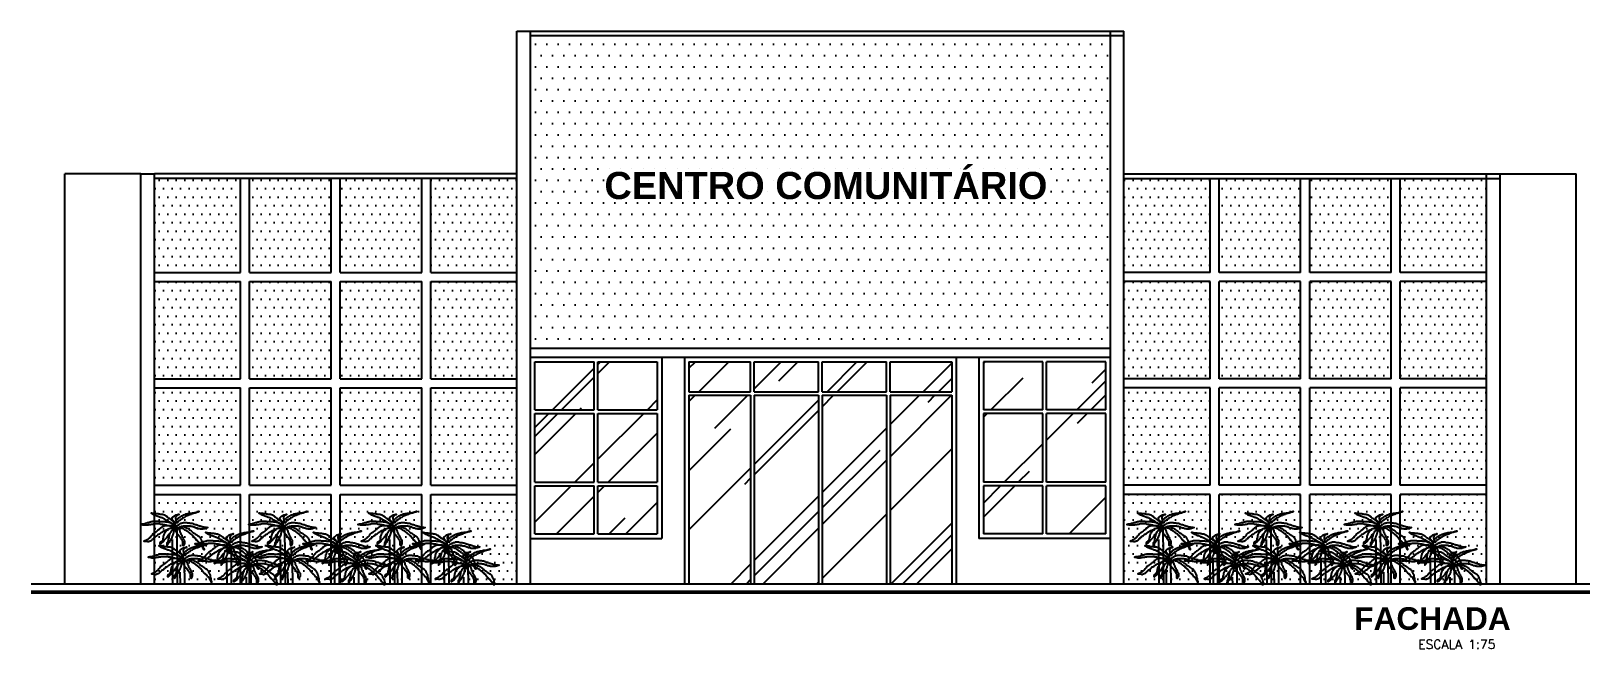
# Model space of a CAD drawing. Extents: x -206 to -86, y 71 to 127.
# Drawn here: x -135.25 to -118.05, y 91.95 to 98.77 of the extents above; entities that cross this region are included whole.
import ezdxf
from ezdxf.enums import TextEntityAlignment as Align

# ---------------------------------------------------------------- set-up
doc = ezdxf.new("R2010")
doc.units = 0
doc.header["$MEASUREMENT"] = 0
for name, color, linetype in [('ALVENARIA', 7, 'CONTINUOUS'), ('ALVENARIA1', 44, 'CONTINUOUS'), ('ALVENARIA2', 9, 'CONTINUOUS'), ('HATCH', 30, 'CONTINUOUS'), ('JAPOR', 142, 'CONTINUOUS'), ('JARDIM', 90, 'CONTINUOUS'), ('TEXTO2', 40, 'CONTINUOUS'), ('TEXTO5', 5, 'CONTINUOUS')]:
    doc.layers.add(name, color=color, linetype=linetype)
doc.styles.add('SANSSERIFBOLD', font='sasb____.pfb')
doc.styles.add('SIMPLEX', font='SIMPLEX.SHX')

msp = doc.modelspace()

# ---------------------------------------------------------------- texts
at = {"layer": 'TEXTO2', "style": 'SIMPLEX'}
msp.add_text('ESCALA 1:75', height=0.1, dxfattribs=at).set_placement((-119.948, 91.952))
at = {"layer": 'TEXTO5', "style": 'SANSSERIFBOLD'}
msp.add_text('CENTRO COMUNITÁRIO', height=0.3, dxfattribs=at).set_placement((-126.484, 96.916), align=Align.CENTER)
msp.add_text('FACHADA', height=0.25, dxfattribs=at).set_placement((-118.927, 92.161), align=Align.RIGHT)

# ---------------------------------------------------------------- blocks, each defined once
blk = doc.blocks.new('A$C71A74D0B')
at = {"layer": 'JARDIM'}
for p, q in [((0.381, 0.693), (0.381, 0.708)), ((0.385, 0.676), (0.381, 0.693)), ((0.387, 0.672), (0.385, 0.676)), ((0.385, 0.631), (0.39, 0.629)), ((0.387, 0.668), (0.387, 0.672)), ((0.39, 0.629), (0.392, 0.629)), ((0.408, 0.008), (0.402, 0.633)), ((0.349, 0.509), (0.353, 0.008)), ((0.466, 0.332), (0.466, 0.347)), ((0.981, 0.478), (0.981, 0.493)), ((0.985, 0.461), (0.981, 0.478)), ((0.987, 0.457), (0.985, 0.461)), ((0.985, 0.416), (0.989, 0.414)), ((0.987, 0.452), (0.987, 0.457)), ((0.989, 0.414), (0.992, 0.414)), ((1.005, 0.008), (1.002, 0.418)), ((0.47, 0.315), (0.466, 0.332)), ((0.472, 0.311), (0.47, 0.315)), ((0.47, 0.27), (0.474, 0.268)), ((0.472, 0.306), (0.472, 0.311)), ((0.474, 0.268), (0.476, 0.268)), ((0.489, 0.008), (0.486, 0.272)), ((0.949, 0.294), (0.951, 0.008)), ((1.196, 0.278), (1.196, 0.293)), ((1.2, 0.261), (1.196, 0.278)), ((1.203, 0.257), (1.2, 0.261)), ((1.2, 0.216), (1.205, 0.214)), ((1.203, 0.252), (1.203, 0.257)), ((1.205, 0.214), (1.207, 0.214)), ((1.219, 0.008), (1.217, 0.218)), ((0.433, 0.148), (0.435, 0.008)), ((1.164, 0.094), (1.165, 0.008))]:
    blk.add_line(p, q, dxfattribs=at)
for points in [[(0.387, 0.64), (0.385, 0.644), (0.383, 0.65), (0.377, 0.657), (0.372, 0.661), (0.364, 0.67), (0.357, 0.676), (0.349, 0.68), (0.345, 0.685), (0.338, 0.689), (0.332, 0.689), (0.33, 0.693), (0.323, 0.693), (0.317, 0.698), (0.31, 0.698), (0.306, 0.7), (0.3, 0.702), (0.28, 0.702), (0.274, 0.704), (0.268, 0.704), (0.263, 0.706), (0.205, 0.706), (0.197, 0.708), (0.193, 0.708), (0.184, 0.71), (0.146, 0.71), (0.139, 0.708), (0.133, 0.708), (0.128, 0.706), (0.124, 0.706), (0.118, 0.704), (0.111, 0.702), (0.103, 0.7), (0.098, 0.698), (0.09, 0.698), (0.086, 0.693), (0.077, 0.693), (0.068, 0.689), (0.064, 0.687), (0.058, 0.685), (0.051, 0.685), (0.045, 0.683), (0.041, 0.68), (0.032, 0.68), (0.026, 0.678), (0.013, 0.678), (0.009, 0.676), (0, 0.676), (0.004, 0.674), (0.019, 0.674), (0.024, 0.672), (0.03, 0.672), (0.034, 0.67), (0.066, 0.67), (0.071, 0.672), (0.083, 0.672), (0.09, 0.674), (0.094, 0.676), (0.111, 0.676), (0.118, 0.678), (0.126, 0.68), (0.137, 0.68), (0.141, 0.683), (0.148, 0.685), (0.212, 0.685), (0.216, 0.683), (0.223, 0.68), (0.229, 0.68), (0.235, 0.678), (0.242, 0.678), (0.246, 0.676), (0.257, 0.676), (0.263, 0.674), (0.272, 0.672), (0.278, 0.67), (0.283, 0.67), (0.287, 0.668), (0.291, 0.668), (0.295, 0.665), (0.31, 0.665), (0.317, 0.663), (0.321, 0.661), (0.327, 0.659), (0.334, 0.657), (0.347, 0.653), (0.353, 0.648), (0.36, 0.646), (0.364, 0.644), (0.368, 0.64), (0.372, 0.638), (0.377, 0.635), (0.381, 0.631), (0.372, 0.627), (0.368, 0.627), (0.364, 0.625), (0.36, 0.62), (0.355, 0.616), (0.351, 0.614), (0.349, 0.61), (0.345, 0.606), (0.342, 0.601), (0.338, 0.601), (0.336, 0.597), (0.332, 0.593), (0.33, 0.588), (0.325, 0.584), (0.323, 0.58), (0.323, 0.576)], [(0.385, 0.67), (0.383, 0.678), (0.379, 0.689), (0.372, 0.698), (0.364, 0.708), (0.353, 0.715), (0.347, 0.719), (0.342, 0.723), (0.336, 0.727), (0.33, 0.732), (0.323, 0.736), (0.321, 0.74), (0.315, 0.74), (0.306, 0.749), (0.302, 0.753), (0.295, 0.757), (0.293, 0.762), (0.289, 0.762), (0.287, 0.766), (0.283, 0.768), (0.276, 0.77), (0.272, 0.775), (0.265, 0.777), (0.261, 0.779), (0.257, 0.781), (0.25, 0.783), (0.244, 0.785), (0.233, 0.785), (0.227, 0.787), (0.216, 0.787), (0.208, 0.79), (0.201, 0.79), (0.197, 0.792), (0.178, 0.792), (0.173, 0.794), (0.167, 0.794), (0.163, 0.796), (0.141, 0.796), (0.133, 0.798), (0.128, 0.798), (0.124, 0.8), (0.116, 0.8), (0.12, 0.8), (0.126, 0.796), (0.131, 0.796), (0.133, 0.792), (0.137, 0.79), (0.143, 0.787), (0.15, 0.783), (0.154, 0.783), (0.161, 0.779), (0.167, 0.777), (0.173, 0.775), (0.178, 0.77), (0.184, 0.77), (0.19, 0.768), (0.195, 0.766), (0.199, 0.764), (0.203, 0.764), (0.21, 0.76), (0.216, 0.757), (0.225, 0.755), (0.233, 0.751), (0.238, 0.751), (0.244, 0.747), (0.25, 0.745), (0.253, 0.74), (0.257, 0.74), (0.263, 0.736), (0.27, 0.732), (0.28, 0.725), (0.289, 0.723), (0.295, 0.719), (0.3, 0.715), (0.304, 0.715), (0.306, 0.71), (0.31, 0.71), (0.312, 0.706), (0.319, 0.704), (0.325, 0.702), (0.327, 0.698), (0.334, 0.698), (0.336, 0.693), (0.342, 0.691), (0.347, 0.689), (0.353, 0.687), (0.357, 0.685), (0.364, 0.683), (0.37, 0.678), (0.375, 0.676), (0.379, 0.674), (0.381, 0.67), (0.385, 0.668), (0.387, 0.663), (0.39, 0.663)], [(0.384, 0.683), (0.38, 0.694), (0.377, 0.701), (0.371, 0.708), (0.366, 0.712), (0.364, 0.717), (0.359, 0.719), (0.357, 0.723), (0.353, 0.726), (0.35, 0.73), (0.35, 0.739), (0.348, 0.744), (0.348, 0.748), (0.35, 0.753), (0.355, 0.755), (0.357, 0.76), (0.362, 0.762), (0.366, 0.766), (0.373, 0.771), (0.377, 0.775), (0.382, 0.775), (0.389, 0.78), (0.393, 0.78), (0.4, 0.782), (0.409, 0.782), (0.414, 0.784), (0.418, 0.784), (0.425, 0.787), (0.42, 0.787), (0.416, 0.784), (0.411, 0.78), (0.404, 0.78), (0.402, 0.775), (0.398, 0.775), (0.395, 0.771), (0.391, 0.769), (0.391, 0.764), (0.389, 0.76), (0.386, 0.755), (0.386, 0.739), (0.389, 0.735), (0.389, 0.721), (0.391, 0.717), (0.391, 0.705)], [(0.392, 0.648), (0.396, 0.653), (0.398, 0.657), (0.402, 0.659), (0.409, 0.665), (0.413, 0.67), (0.417, 0.672), (0.424, 0.676), (0.43, 0.68), (0.437, 0.685), (0.441, 0.685), (0.445, 0.689), (0.449, 0.689), (0.454, 0.691), (0.46, 0.693), (0.464, 0.693), (0.471, 0.695), (0.475, 0.698), (0.512, 0.698), (0.518, 0.695), (0.529, 0.693), (0.539, 0.693), (0.548, 0.691), (0.559, 0.689), (0.569, 0.689), (0.58, 0.685), (0.584, 0.683), (0.591, 0.68), (0.595, 0.678), (0.601, 0.676), (0.608, 0.676), (0.614, 0.674), (0.621, 0.67), (0.625, 0.67), (0.631, 0.665), (0.642, 0.665), (0.646, 0.661), (0.653, 0.661), (0.657, 0.659), (0.663, 0.657), (0.67, 0.655), (0.674, 0.653), (0.678, 0.653), (0.685, 0.65), (0.689, 0.648), (0.698, 0.648), (0.704, 0.644), (0.726, 0.644), (0.732, 0.642), (0.743, 0.642), (0.736, 0.64), (0.732, 0.638), (0.726, 0.635), (0.719, 0.633), (0.715, 0.631), (0.706, 0.629), (0.7, 0.627), (0.696, 0.627), (0.689, 0.625), (0.661, 0.625), (0.657, 0.627), (0.648, 0.627), (0.644, 0.629), (0.64, 0.629), (0.636, 0.631), (0.631, 0.631), (0.625, 0.633), (0.621, 0.633), (0.614, 0.635), (0.606, 0.64), (0.601, 0.64), (0.597, 0.642), (0.593, 0.644), (0.586, 0.646), (0.582, 0.648), (0.576, 0.65), (0.569, 0.653), (0.556, 0.653), (0.55, 0.655), (0.544, 0.657), (0.471, 0.657)], [(0.395, 0.687), (0.395, 0.723), (0.4, 0.728), (0.402, 0.732), (0.407, 0.735), (0.409, 0.739), (0.414, 0.741), (0.418, 0.744), (0.42, 0.748), (0.425, 0.753), (0.432, 0.757), (0.436, 0.76), (0.441, 0.762), (0.445, 0.764), (0.452, 0.769), (0.456, 0.771), (0.461, 0.773), (0.465, 0.775), (0.472, 0.78), (0.481, 0.782), (0.486, 0.784), (0.493, 0.787), (0.502, 0.791), (0.511, 0.791), (0.515, 0.793), (0.522, 0.796), (0.529, 0.796), (0.533, 0.798), (0.542, 0.8), (0.554, 0.8), (0.558, 0.802), (0.565, 0.802), (0.572, 0.805), (0.592, 0.805), (0.599, 0.807), (0.605, 0.809), (0.614, 0.809), (0.619, 0.811), (0.626, 0.814), (0.635, 0.814), (0.639, 0.816), (0.644, 0.818), (0.648, 0.818), (0.644, 0.818), (0.637, 0.816), (0.63, 0.814), (0.626, 0.811), (0.621, 0.811), (0.617, 0.809), (0.61, 0.807), (0.603, 0.802), (0.596, 0.802), (0.59, 0.8), (0.585, 0.798), (0.581, 0.798), (0.576, 0.796), (0.569, 0.793), (0.565, 0.789), (0.56, 0.787), (0.554, 0.784), (0.549, 0.784), (0.542, 0.78), (0.538, 0.78), (0.533, 0.778), (0.526, 0.775), (0.52, 0.773), (0.515, 0.771), (0.511, 0.769), (0.504, 0.766), (0.499, 0.764), (0.495, 0.762), (0.488, 0.757), (0.484, 0.753), (0.47, 0.748), (0.463, 0.744), (0.461, 0.739), (0.456, 0.739), (0.452, 0.735), (0.447, 0.732), (0.443, 0.73), (0.441, 0.726), (0.436, 0.726), (0.434, 0.721), (0.429, 0.721), (0.427, 0.717), (0.423, 0.717), (0.42, 0.712), (0.416, 0.708), (0.411, 0.703), (0.409, 0.699), (0.404, 0.694), (0.404, 0.69), (0.402, 0.687)], [(0.368, 0.646), (0.364, 0.648), (0.36, 0.65), (0.351, 0.655), (0.347, 0.657), (0.342, 0.657), (0.336, 0.659), (0.33, 0.661), (0.321, 0.661), (0.261, 0.661), (0.259, 0.657), (0.253, 0.657), (0.246, 0.653), (0.24, 0.648), (0.233, 0.644), (0.227, 0.64), (0.218, 0.635), (0.216, 0.631), (0.212, 0.627), (0.205, 0.623), (0.201, 0.618), (0.195, 0.614), (0.188, 0.608), (0.18, 0.601), (0.169, 0.595), (0.163, 0.588), (0.156, 0.584), (0.15, 0.58), (0.146, 0.578), (0.137, 0.571), (0.133, 0.567), (0.128, 0.558), (0.124, 0.554), (0.118, 0.548), (0.109, 0.535), (0.103, 0.531), (0.098, 0.526), (0.092, 0.52), (0.086, 0.516), (0.079, 0.511), (0.071, 0.505), (0.064, 0.503), (0.058, 0.499), (0.054, 0.496), (0.045, 0.494), (0.041, 0.49), (0.036, 0.49), (0.056, 0.49), (0.06, 0.492), (0.064, 0.49), (0.071, 0.49), (0.075, 0.488), (0.081, 0.486), (0.088, 0.486), (0.094, 0.49), (0.101, 0.49), (0.107, 0.494), (0.111, 0.494), (0.116, 0.499), (0.12, 0.499), (0.124, 0.503), (0.128, 0.507), (0.131, 0.511), (0.135, 0.516), (0.141, 0.522), (0.148, 0.526), (0.15, 0.531), (0.154, 0.535), (0.161, 0.537), (0.167, 0.541), (0.176, 0.55), (0.182, 0.554), (0.188, 0.558), (0.193, 0.563), (0.195, 0.567), (0.203, 0.569), (0.21, 0.573), (0.216, 0.576), (0.218, 0.58), (0.223, 0.584), (0.227, 0.586), (0.233, 0.591), (0.24, 0.593), (0.246, 0.597), (0.25, 0.601), (0.257, 0.603), (0.261, 0.608), (0.268, 0.61), (0.274, 0.614), (0.283, 0.616), (0.289, 0.618), (0.295, 0.62), (0.302, 0.625), (0.306, 0.627), (0.315, 0.631), (0.321, 0.631), (0.325, 0.635), (0.381, 0.635), (0.385, 0.631), (0.381, 0.631)], [(0.306, 0.618), (0.3, 0.614), (0.291, 0.61), (0.287, 0.606), (0.283, 0.601), (0.278, 0.599), (0.276, 0.593), (0.272, 0.593), (0.268, 0.584), (0.263, 0.58), (0.261, 0.576), (0.259, 0.569), (0.257, 0.565), (0.255, 0.558), (0.253, 0.554), (0.253, 0.55), (0.25, 0.546), (0.25, 0.533), (0.248, 0.528), (0.246, 0.522), (0.246, 0.514), (0.244, 0.507), (0.244, 0.503), (0.24, 0.499), (0.238, 0.494), (0.233, 0.49), (0.231, 0.486), (0.227, 0.484), (0.223, 0.484), (0.22, 0.479), (0.216, 0.479), (0.216, 0.475), (0.212, 0.471), (0.212, 0.462), (0.216, 0.46), (0.22, 0.46), (0.223, 0.464), (0.229, 0.469), (0.235, 0.473), (0.244, 0.481), (0.248, 0.484), (0.255, 0.49), (0.257, 0.494), (0.261, 0.499), (0.263, 0.503), (0.265, 0.507), (0.274, 0.516), (0.278, 0.52), (0.283, 0.524), (0.285, 0.528), (0.289, 0.531), (0.293, 0.535), (0.297, 0.543), (0.302, 0.548), (0.304, 0.554), (0.306, 0.558), (0.31, 0.563), (0.312, 0.567), (0.315, 0.567)], [(0.323, 0.576), (0.319, 0.569), (0.317, 0.563), (0.317, 0.558), (0.315, 0.554), (0.315, 0.55), (0.31, 0.537), (0.31, 0.52), (0.306, 0.511), (0.304, 0.505), (0.304, 0.496), (0.302, 0.492), (0.3, 0.486), (0.297, 0.479), (0.295, 0.475), (0.291, 0.473), (0.291, 0.456), (0.289, 0.451), (0.289, 0.443), (0.293, 0.445), (0.297, 0.447), (0.297, 0.451), (0.302, 0.454), (0.304, 0.46), (0.306, 0.464), (0.308, 0.469), (0.312, 0.475), (0.315, 0.479), (0.321, 0.484), (0.323, 0.488), (0.327, 0.494), (0.33, 0.499), (0.33, 0.503), (0.334, 0.507), (0.336, 0.514), (0.34, 0.516), (0.34, 0.52), (0.347, 0.533), (0.349, 0.539), (0.353, 0.543), (0.353, 0.548), (0.355, 0.552), (0.355, 0.556), (0.36, 0.561), (0.36, 0.565), (0.362, 0.571), (0.362, 0.576), (0.366, 0.584), (0.366, 0.593), (0.37, 0.601), (0.37, 0.606), (0.372, 0.61), (0.377, 0.614), (0.379, 0.618), (0.383, 0.62), (0.383, 0.614), (0.385, 0.608), (0.385, 0.603), (0.39, 0.599), (0.392, 0.593), (0.4, 0.576), (0.405, 0.571), (0.409, 0.569), (0.411, 0.565), (0.415, 0.563), (0.415, 0.558), (0.422, 0.554), (0.422, 0.55), (0.426, 0.546), (0.428, 0.541), (0.434, 0.535), (0.437, 0.531), (0.441, 0.526), (0.443, 0.522), (0.449, 0.518), (0.449, 0.514), (0.454, 0.507), (0.456, 0.503), (0.456, 0.499), (0.458, 0.494), (0.462, 0.49), (0.462, 0.451), (0.464, 0.447), (0.469, 0.447), (0.469, 0.443), (0.475, 0.443), (0.479, 0.447), (0.479, 0.451), (0.484, 0.454), (0.486, 0.46), (0.488, 0.464), (0.488, 0.494), (0.486, 0.499), (0.482, 0.503), (0.479, 0.507), (0.479, 0.511), (0.475, 0.516), (0.473, 0.52), (0.467, 0.533), (0.464, 0.539), (0.46, 0.543), (0.458, 0.548), (0.458, 0.552), (0.454, 0.556), (0.452, 0.561), (0.449, 0.567), (0.449, 0.571), (0.445, 0.576), (0.443, 0.58), (0.443, 0.584), (0.441, 0.588), (0.437, 0.593), (0.437, 0.601), (0.434, 0.606), (0.434, 0.61), (0.43, 0.614), (0.43, 0.618), (0.422, 0.627), (0.417, 0.627), (0.413, 0.629), (0.409, 0.629), (0.405, 0.631)], [(0.385, 0.623), (0.392, 0.627), (0.4, 0.631), (0.407, 0.633), (0.415, 0.638), (0.419, 0.64), (0.428, 0.644), (0.432, 0.644), (0.434, 0.648), (0.439, 0.648), (0.445, 0.653), (0.452, 0.655), (0.456, 0.657), (0.464, 0.657), (0.471, 0.655), (0.477, 0.653), (0.486, 0.648), (0.492, 0.646), (0.497, 0.642), (0.501, 0.64), (0.505, 0.638), (0.509, 0.635), (0.518, 0.633), (0.527, 0.627), (0.533, 0.625), (0.539, 0.618), (0.546, 0.614), (0.559, 0.606), (0.565, 0.599), (0.569, 0.593), (0.576, 0.588), (0.584, 0.584), (0.593, 0.58), (0.599, 0.576), (0.606, 0.567), (0.612, 0.565), (0.619, 0.561), (0.623, 0.556), (0.629, 0.552), (0.634, 0.55), (0.638, 0.546), (0.642, 0.546), (0.646, 0.541), (0.651, 0.537), (0.653, 0.533), (0.659, 0.526), (0.663, 0.518), (0.666, 0.511), (0.672, 0.503), (0.672, 0.496), (0.676, 0.492), (0.678, 0.488), (0.678, 0.484), (0.683, 0.481), (0.683, 0.473), (0.685, 0.469), (0.685, 0.456), (0.689, 0.449), (0.691, 0.443), (0.691, 0.422), (0.698, 0.409), (0.7, 0.404), (0.7, 0.396), (0.7, 0.4), (0.696, 0.4), (0.693, 0.407), (0.691, 0.411), (0.687, 0.415), (0.687, 0.422), (0.683, 0.428), (0.681, 0.434), (0.676, 0.443), (0.672, 0.447), (0.668, 0.451), (0.663, 0.454), (0.655, 0.46), (0.648, 0.473), (0.644, 0.477), (0.642, 0.481), (0.638, 0.484), (0.634, 0.486), (0.631, 0.49), (0.627, 0.492), (0.619, 0.501), (0.614, 0.503), (0.614, 0.507), (0.61, 0.511), (0.608, 0.516), (0.604, 0.522), (0.599, 0.526), (0.595, 0.533), (0.589, 0.539), (0.582, 0.543), (0.582, 0.548), (0.578, 0.548), (0.576, 0.552), (0.571, 0.554), (0.565, 0.561), (0.561, 0.563), (0.559, 0.567), (0.546, 0.576), (0.541, 0.58), (0.537, 0.584), (0.531, 0.586), (0.524, 0.593), (0.518, 0.597), (0.512, 0.601), (0.505, 0.606), (0.499, 0.61), (0.49, 0.614), (0.486, 0.618), (0.479, 0.625), (0.475, 0.627), (0.471, 0.627), (0.462, 0.631), (0.456, 0.633), (0.452, 0.633), (0.447, 0.635), (0.441, 0.638), (0.426, 0.638), (0.417, 0.64), (0.405, 0.64), (0.4, 0.638), (0.396, 0.635), (0.392, 0.635), (0.387, 0.631)], [(0.985, 0.454), (0.983, 0.463), (0.979, 0.474), (0.972, 0.482), (0.964, 0.493), (0.953, 0.499), (0.947, 0.504), (0.942, 0.508), (0.936, 0.512), (0.929, 0.517), (0.923, 0.521), (0.921, 0.525), (0.915, 0.525), (0.906, 0.534), (0.902, 0.538), (0.895, 0.542), (0.893, 0.546), (0.889, 0.546), (0.887, 0.551), (0.882, 0.553), (0.876, 0.555), (0.872, 0.559), (0.865, 0.561), (0.861, 0.564), (0.857, 0.566), (0.85, 0.568), (0.844, 0.57), (0.833, 0.57), (0.827, 0.572), (0.816, 0.572), (0.808, 0.574), (0.801, 0.574), (0.797, 0.576), (0.778, 0.576), (0.773, 0.579), (0.767, 0.579), (0.763, 0.581), (0.741, 0.581), (0.733, 0.583), (0.728, 0.583), (0.724, 0.585), (0.715, 0.585), (0.72, 0.585), (0.726, 0.581), (0.73, 0.581), (0.733, 0.576), (0.737, 0.574), (0.743, 0.572), (0.75, 0.568), (0.754, 0.568), (0.76, 0.564), (0.767, 0.561), (0.773, 0.559), (0.778, 0.555), (0.784, 0.555), (0.79, 0.553), (0.795, 0.551), (0.799, 0.549), (0.803, 0.549), (0.81, 0.544), (0.816, 0.542), (0.825, 0.54), (0.833, 0.536), (0.837, 0.536), (0.844, 0.531), (0.85, 0.529), (0.852, 0.525), (0.857, 0.525), (0.863, 0.521), (0.87, 0.517), (0.88, 0.51), (0.889, 0.508), (0.895, 0.504), (0.9, 0.499), (0.904, 0.499), (0.906, 0.495), (0.91, 0.495), (0.912, 0.491), (0.919, 0.489), (0.925, 0.487), (0.927, 0.482), (0.934, 0.482), (0.936, 0.478), (0.942, 0.476), (0.947, 0.474), (0.953, 0.472), (0.957, 0.469), (0.964, 0.467), (0.97, 0.463), (0.974, 0.461), (0.979, 0.459), (0.981, 0.454), (0.985, 0.452), (0.987, 0.448), (0.989, 0.448)], [(0.984, 0.468), (0.98, 0.479), (0.977, 0.486), (0.971, 0.492), (0.966, 0.497), (0.964, 0.501), (0.959, 0.504), (0.957, 0.508), (0.952, 0.51), (0.95, 0.515), (0.95, 0.524), (0.948, 0.529), (0.948, 0.533), (0.95, 0.538), (0.955, 0.54), (0.957, 0.544), (0.961, 0.547), (0.966, 0.551), (0.973, 0.556), (0.977, 0.56), (0.982, 0.56), (0.989, 0.565), (0.993, 0.565), (1, 0.567), (1.009, 0.567), (1.013, 0.569), (1.018, 0.569), (1.025, 0.571), (1.02, 0.571), (1.016, 0.569), (1.011, 0.565), (1.004, 0.565), (1.002, 0.56), (0.998, 0.56), (0.995, 0.556), (0.991, 0.553), (0.991, 0.549), (0.989, 0.544), (0.986, 0.54), (0.986, 0.524), (0.989, 0.519), (0.989, 0.506), (0.991, 0.501), (0.991, 0.49)], [(0.995, 0.472), (0.995, 0.508), (1, 0.513), (1.002, 0.517), (1.007, 0.519), (1.009, 0.524), (1.013, 0.526), (1.018, 0.529), (1.02, 0.533), (1.025, 0.538), (1.031, 0.542), (1.036, 0.544), (1.041, 0.547), (1.045, 0.549), (1.052, 0.553), (1.056, 0.556), (1.061, 0.558), (1.065, 0.56), (1.072, 0.565), (1.081, 0.567), (1.086, 0.569), (1.092, 0.571), (1.101, 0.576), (1.111, 0.576), (1.115, 0.578), (1.122, 0.58), (1.129, 0.58), (1.133, 0.583), (1.142, 0.585), (1.153, 0.585), (1.158, 0.587), (1.165, 0.587), (1.171, 0.589), (1.192, 0.589), (1.199, 0.592), (1.205, 0.594), (1.214, 0.594), (1.219, 0.596), (1.226, 0.598), (1.235, 0.598), (1.239, 0.601), (1.244, 0.603), (1.248, 0.603), (1.244, 0.603), (1.237, 0.601), (1.23, 0.598), (1.226, 0.596), (1.221, 0.596), (1.217, 0.594), (1.21, 0.592), (1.203, 0.587), (1.196, 0.587), (1.19, 0.585), (1.185, 0.583), (1.181, 0.583), (1.176, 0.58), (1.169, 0.578), (1.165, 0.574), (1.16, 0.571), (1.153, 0.569), (1.149, 0.569), (1.142, 0.565), (1.138, 0.565), (1.133, 0.562), (1.126, 0.56), (1.12, 0.558), (1.115, 0.556), (1.111, 0.553), (1.104, 0.551), (1.099, 0.549), (1.095, 0.547), (1.088, 0.542), (1.083, 0.538), (1.07, 0.533), (1.063, 0.529), (1.061, 0.524), (1.056, 0.524), (1.052, 0.519), (1.047, 0.517), (1.043, 0.515), (1.041, 0.51), (1.036, 0.51), (1.034, 0.506), (1.029, 0.506), (1.027, 0.501), (1.022, 0.501), (1.02, 0.497), (1.016, 0.492), (1.011, 0.488), (1.009, 0.483), (1.004, 0.479), (1.004, 0.474), (1.002, 0.472)], [(0.472, 0.278), (0.47, 0.283), (0.468, 0.289), (0.461, 0.296), (0.457, 0.3), (0.448, 0.308), (0.442, 0.315), (0.433, 0.319), (0.429, 0.323), (0.423, 0.328), (0.416, 0.328), (0.414, 0.332), (0.408, 0.332), (0.401, 0.336), (0.395, 0.336), (0.391, 0.338), (0.384, 0.34), (0.365, 0.34), (0.359, 0.343), (0.352, 0.343), (0.348, 0.345), (0.29, 0.345), (0.282, 0.347), (0.277, 0.347), (0.269, 0.349), (0.23, 0.349), (0.224, 0.347), (0.217, 0.347), (0.213, 0.345), (0.209, 0.345), (0.202, 0.343), (0.196, 0.34), (0.187, 0.338), (0.183, 0.336), (0.174, 0.336), (0.17, 0.332), (0.162, 0.332), (0.153, 0.328), (0.149, 0.326), (0.142, 0.323), (0.136, 0.323), (0.13, 0.321), (0.125, 0.319), (0.117, 0.319), (0.11, 0.317), (0.097, 0.317), (0.093, 0.315), (0.085, 0.315), (0.089, 0.313), (0.104, 0.313), (0.108, 0.311), (0.115, 0.311), (0.119, 0.308), (0.151, 0.308), (0.155, 0.311), (0.168, 0.311), (0.174, 0.313), (0.179, 0.315), (0.196, 0.315), (0.202, 0.317), (0.211, 0.319), (0.222, 0.319), (0.226, 0.321), (0.232, 0.323), (0.296, 0.323), (0.301, 0.321), (0.307, 0.319), (0.314, 0.319), (0.32, 0.317), (0.326, 0.317), (0.331, 0.315), (0.341, 0.315), (0.348, 0.313), (0.356, 0.311), (0.363, 0.308), (0.367, 0.308), (0.371, 0.306), (0.376, 0.306), (0.38, 0.304), (0.395, 0.304), (0.401, 0.302), (0.406, 0.3), (0.412, 0.298), (0.418, 0.296), (0.431, 0.291), (0.438, 0.287), (0.444, 0.285), (0.448, 0.283), (0.453, 0.278), (0.457, 0.276), (0.461, 0.274), (0.466, 0.27), (0.457, 0.266), (0.453, 0.266), (0.448, 0.263), (0.444, 0.259), (0.44, 0.255), (0.436, 0.253), (0.433, 0.248), (0.429, 0.244), (0.427, 0.24), (0.423, 0.24), (0.421, 0.236), (0.416, 0.231), (0.414, 0.227), (0.41, 0.223), (0.408, 0.219), (0.408, 0.214)], [(0.47, 0.308), (0.468, 0.317), (0.463, 0.328), (0.457, 0.336), (0.448, 0.347), (0.438, 0.353), (0.431, 0.358), (0.427, 0.362), (0.421, 0.366), (0.414, 0.37), (0.408, 0.375), (0.406, 0.379), (0.399, 0.379), (0.391, 0.388), (0.386, 0.392), (0.38, 0.396), (0.378, 0.4), (0.374, 0.4), (0.371, 0.405), (0.367, 0.407), (0.361, 0.409), (0.356, 0.413), (0.35, 0.415), (0.346, 0.418), (0.341, 0.42), (0.335, 0.422), (0.329, 0.424), (0.318, 0.424), (0.311, 0.426), (0.301, 0.426), (0.292, 0.428), (0.286, 0.428), (0.282, 0.43), (0.262, 0.43), (0.258, 0.432), (0.252, 0.432), (0.247, 0.435), (0.226, 0.435), (0.217, 0.437), (0.213, 0.437), (0.209, 0.439), (0.2, 0.439), (0.204, 0.439), (0.211, 0.435), (0.215, 0.435), (0.217, 0.43), (0.222, 0.428), (0.228, 0.426), (0.234, 0.422), (0.239, 0.422), (0.245, 0.418), (0.252, 0.415), (0.258, 0.413), (0.262, 0.409), (0.269, 0.409), (0.275, 0.407), (0.279, 0.405), (0.284, 0.403), (0.288, 0.403), (0.294, 0.398), (0.301, 0.396), (0.309, 0.394), (0.318, 0.39), (0.322, 0.39), (0.329, 0.385), (0.335, 0.383), (0.337, 0.379), (0.341, 0.379), (0.348, 0.375), (0.354, 0.37), (0.365, 0.364), (0.374, 0.362), (0.38, 0.358), (0.384, 0.353), (0.389, 0.353), (0.391, 0.349), (0.395, 0.349), (0.397, 0.345), (0.403, 0.343), (0.41, 0.34), (0.412, 0.336), (0.418, 0.336), (0.421, 0.332), (0.427, 0.33), (0.431, 0.328), (0.438, 0.326), (0.442, 0.323), (0.448, 0.321), (0.455, 0.317), (0.459, 0.315), (0.463, 0.313), (0.466, 0.308), (0.47, 0.306), (0.472, 0.302), (0.474, 0.302)], [(0.469, 0.322), (0.464, 0.333), (0.462, 0.34), (0.455, 0.346), (0.451, 0.351), (0.448, 0.355), (0.444, 0.358), (0.442, 0.362), (0.437, 0.364), (0.435, 0.369), (0.435, 0.378), (0.433, 0.382), (0.433, 0.387), (0.435, 0.391), (0.439, 0.394), (0.442, 0.398), (0.446, 0.401), (0.451, 0.405), (0.457, 0.41), (0.462, 0.414), (0.467, 0.414), (0.473, 0.419), (0.478, 0.419), (0.485, 0.421), (0.494, 0.421), (0.498, 0.423), (0.503, 0.423), (0.509, 0.425), (0.505, 0.425), (0.5, 0.423), (0.496, 0.419), (0.489, 0.419), (0.487, 0.414), (0.482, 0.414), (0.48, 0.41), (0.476, 0.407), (0.476, 0.403), (0.473, 0.398), (0.471, 0.394), (0.471, 0.378), (0.473, 0.373), (0.473, 0.36), (0.476, 0.355), (0.476, 0.344)], [(0.48, 0.326), (0.48, 0.362), (0.485, 0.367), (0.487, 0.371), (0.491, 0.373), (0.494, 0.378), (0.498, 0.38), (0.503, 0.382), (0.505, 0.387), (0.509, 0.391), (0.516, 0.396), (0.521, 0.398), (0.525, 0.401), (0.53, 0.403), (0.536, 0.407), (0.541, 0.41), (0.546, 0.412), (0.55, 0.414), (0.557, 0.419), (0.566, 0.421), (0.57, 0.423), (0.577, 0.425), (0.586, 0.43), (0.595, 0.43), (0.6, 0.432), (0.606, 0.434), (0.613, 0.434), (0.618, 0.437), (0.627, 0.439), (0.638, 0.439), (0.643, 0.441), (0.649, 0.441), (0.656, 0.443), (0.676, 0.443), (0.683, 0.446), (0.69, 0.448), (0.699, 0.448), (0.704, 0.45), (0.71, 0.452), (0.719, 0.452), (0.724, 0.455), (0.728, 0.457), (0.733, 0.457), (0.728, 0.457), (0.722, 0.455), (0.715, 0.452), (0.71, 0.45), (0.706, 0.45), (0.701, 0.448), (0.695, 0.446), (0.688, 0.441), (0.681, 0.441), (0.674, 0.439), (0.67, 0.437), (0.665, 0.437), (0.661, 0.434), (0.654, 0.432), (0.649, 0.428), (0.645, 0.425), (0.638, 0.423), (0.634, 0.423), (0.627, 0.419), (0.622, 0.419), (0.618, 0.416), (0.611, 0.414), (0.604, 0.412), (0.6, 0.41), (0.595, 0.407), (0.588, 0.405), (0.584, 0.403), (0.579, 0.401), (0.573, 0.396), (0.568, 0.391), (0.555, 0.387), (0.548, 0.382), (0.546, 0.378), (0.541, 0.378), (0.536, 0.373), (0.532, 0.371), (0.527, 0.369), (0.525, 0.364), (0.521, 0.364), (0.518, 0.36), (0.514, 0.36), (0.512, 0.355), (0.507, 0.355), (0.505, 0.351), (0.5, 0.346), (0.496, 0.342), (0.494, 0.337), (0.489, 0.333), (0.489, 0.328), (0.487, 0.326)], [(0.987, 0.425), (0.985, 0.429), (0.983, 0.435), (0.977, 0.442), (0.972, 0.446), (0.964, 0.454), (0.957, 0.461), (0.949, 0.465), (0.944, 0.469), (0.938, 0.474), (0.932, 0.474), (0.929, 0.478), (0.923, 0.478), (0.917, 0.482), (0.91, 0.482), (0.906, 0.484), (0.9, 0.487), (0.88, 0.487), (0.874, 0.489), (0.867, 0.489), (0.863, 0.491), (0.805, 0.491), (0.797, 0.493), (0.793, 0.493), (0.784, 0.495), (0.745, 0.495), (0.739, 0.493), (0.733, 0.493), (0.728, 0.491), (0.724, 0.491), (0.718, 0.489), (0.711, 0.487), (0.703, 0.484), (0.698, 0.482), (0.69, 0.482), (0.686, 0.478), (0.677, 0.478), (0.668, 0.474), (0.664, 0.472), (0.658, 0.469), (0.651, 0.469), (0.645, 0.467), (0.641, 0.465), (0.632, 0.465), (0.626, 0.463), (0.613, 0.463), (0.608, 0.461), (0.6, 0.461), (0.604, 0.459), (0.619, 0.459), (0.623, 0.457), (0.63, 0.457), (0.634, 0.454), (0.666, 0.454), (0.671, 0.457), (0.683, 0.457), (0.69, 0.459), (0.694, 0.461), (0.711, 0.461), (0.718, 0.463), (0.726, 0.465), (0.737, 0.465), (0.741, 0.467), (0.748, 0.469), (0.812, 0.469), (0.816, 0.467), (0.822, 0.465), (0.829, 0.465), (0.835, 0.463), (0.842, 0.463), (0.846, 0.461), (0.857, 0.461), (0.863, 0.459), (0.872, 0.457), (0.878, 0.454), (0.882, 0.454), (0.887, 0.452), (0.891, 0.452), (0.895, 0.45), (0.91, 0.45), (0.917, 0.448), (0.921, 0.446), (0.927, 0.444), (0.934, 0.442), (0.947, 0.437), (0.953, 0.433), (0.959, 0.431), (0.964, 0.429), (0.968, 0.425), (0.972, 0.422), (0.977, 0.42), (0.981, 0.416), (0.972, 0.412), (0.968, 0.412), (0.964, 0.41), (0.959, 0.405), (0.955, 0.401), (0.951, 0.399), (0.949, 0.395), (0.944, 0.39), (0.942, 0.386), (0.938, 0.386), (0.936, 0.382), (0.932, 0.377), (0.929, 0.373), (0.925, 0.369), (0.923, 0.365), (0.923, 0.36)], [(0.968, 0.431), (0.964, 0.433), (0.959, 0.435), (0.951, 0.439), (0.947, 0.442), (0.942, 0.442), (0.936, 0.444), (0.929, 0.446), (0.921, 0.446), (0.861, 0.446), (0.859, 0.442), (0.852, 0.442), (0.846, 0.437), (0.84, 0.433), (0.833, 0.429), (0.827, 0.425), (0.818, 0.42), (0.816, 0.416), (0.812, 0.412), (0.805, 0.407), (0.801, 0.403), (0.795, 0.399), (0.788, 0.392), (0.78, 0.386), (0.769, 0.38), (0.763, 0.373), (0.756, 0.369), (0.75, 0.365), (0.745, 0.362), (0.737, 0.356), (0.733, 0.352), (0.728, 0.343), (0.724, 0.339), (0.718, 0.333), (0.709, 0.32), (0.703, 0.315), (0.698, 0.311), (0.692, 0.305), (0.686, 0.3), (0.679, 0.296), (0.671, 0.29), (0.664, 0.288), (0.658, 0.283), (0.653, 0.281), (0.645, 0.279), (0.641, 0.275), (0.636, 0.275), (0.656, 0.275), (0.66, 0.277), (0.664, 0.275), (0.671, 0.275), (0.675, 0.273), (0.681, 0.27), (0.688, 0.27), (0.694, 0.275), (0.7, 0.275), (0.707, 0.279), (0.711, 0.279), (0.715, 0.283), (0.72, 0.283), (0.724, 0.288), (0.728, 0.292), (0.73, 0.296), (0.735, 0.3), (0.741, 0.307), (0.748, 0.311), (0.75, 0.315), (0.754, 0.32), (0.76, 0.322), (0.767, 0.326), (0.775, 0.335), (0.782, 0.339), (0.788, 0.343), (0.793, 0.347), (0.795, 0.352), (0.803, 0.354), (0.81, 0.358), (0.816, 0.36), (0.818, 0.365), (0.822, 0.369), (0.827, 0.371), (0.833, 0.375), (0.84, 0.377), (0.846, 0.382), (0.85, 0.386), (0.857, 0.388), (0.861, 0.392), (0.867, 0.395), (0.874, 0.399), (0.882, 0.401), (0.889, 0.403), (0.895, 0.405), (0.902, 0.41), (0.906, 0.412), (0.915, 0.416), (0.921, 0.416), (0.925, 0.42), (0.981, 0.42), (0.985, 0.416), (0.981, 0.416)], [(0.906, 0.403), (0.9, 0.399), (0.891, 0.395), (0.887, 0.39), (0.882, 0.386), (0.878, 0.384), (0.876, 0.377), (0.872, 0.377), (0.867, 0.369), (0.863, 0.365), (0.861, 0.36), (0.859, 0.354), (0.857, 0.35), (0.855, 0.343), (0.852, 0.339), (0.852, 0.335), (0.85, 0.33), (0.85, 0.318), (0.848, 0.313), (0.846, 0.307), (0.846, 0.298), (0.844, 0.292), (0.844, 0.288), (0.84, 0.283), (0.837, 0.279), (0.833, 0.275), (0.831, 0.27), (0.827, 0.268), (0.822, 0.268), (0.82, 0.264), (0.816, 0.264), (0.816, 0.26), (0.812, 0.255), (0.812, 0.247), (0.816, 0.245), (0.82, 0.245), (0.822, 0.249), (0.829, 0.253), (0.835, 0.258), (0.844, 0.266), (0.848, 0.268), (0.855, 0.275), (0.857, 0.279), (0.861, 0.283), (0.863, 0.288), (0.865, 0.292), (0.874, 0.3), (0.878, 0.305), (0.882, 0.309), (0.885, 0.313), (0.889, 0.315), (0.893, 0.32), (0.897, 0.328), (0.902, 0.333), (0.904, 0.339), (0.906, 0.343), (0.91, 0.347), (0.912, 0.352), (0.915, 0.352)], [(0.923, 0.36), (0.919, 0.354), (0.917, 0.347), (0.917, 0.343), (0.915, 0.339), (0.915, 0.335), (0.91, 0.322), (0.91, 0.305), (0.906, 0.296), (0.904, 0.29), (0.904, 0.281), (0.902, 0.277), (0.9, 0.27), (0.897, 0.264), (0.895, 0.26), (0.891, 0.258), (0.891, 0.241), (0.889, 0.236), (0.889, 0.228), (0.893, 0.23), (0.897, 0.232), (0.897, 0.236), (0.902, 0.238), (0.904, 0.245), (0.906, 0.249), (0.908, 0.253), (0.912, 0.26), (0.915, 0.264), (0.921, 0.268), (0.923, 0.273), (0.927, 0.279), (0.929, 0.283), (0.929, 0.288), (0.934, 0.292), (0.936, 0.298), (0.94, 0.3), (0.94, 0.305), (0.947, 0.318), (0.949, 0.324), (0.953, 0.328), (0.953, 0.333), (0.955, 0.337), (0.955, 0.341), (0.959, 0.345), (0.959, 0.35), (0.962, 0.356), (0.962, 0.36), (0.966, 0.369), (0.966, 0.377), (0.97, 0.386), (0.97, 0.39), (0.972, 0.395), (0.977, 0.399), (0.979, 0.403), (0.983, 0.405), (0.983, 0.399), (0.985, 0.392), (0.985, 0.388), (0.989, 0.384), (0.992, 0.377), (1, 0.36), (1.004, 0.356), (1.009, 0.354), (1.011, 0.35), (1.015, 0.347), (1.015, 0.343), (1.022, 0.339), (1.022, 0.335), (1.026, 0.33), (1.028, 0.326), (1.034, 0.32), (1.037, 0.315), (1.041, 0.311), (1.043, 0.307), (1.049, 0.303), (1.049, 0.298), (1.054, 0.292), (1.056, 0.288), (1.056, 0.283), (1.058, 0.279), (1.062, 0.275), (1.062, 0.236), (1.064, 0.232), (1.069, 0.232), (1.069, 0.228), (1.075, 0.228), (1.079, 0.232), (1.079, 0.236), (1.084, 0.238), (1.086, 0.245), (1.088, 0.249), (1.088, 0.279), (1.086, 0.283), (1.081, 0.288), (1.079, 0.292), (1.079, 0.296), (1.075, 0.3), (1.073, 0.305), (1.066, 0.318), (1.064, 0.324), (1.06, 0.328), (1.058, 0.333), (1.058, 0.337), (1.054, 0.341), (1.051, 0.345), (1.049, 0.352), (1.049, 0.356), (1.045, 0.36), (1.043, 0.365), (1.043, 0.369), (1.041, 0.373), (1.037, 0.377), (1.037, 0.386), (1.034, 0.39), (1.034, 0.395), (1.03, 0.399), (1.03, 0.403), (1.022, 0.412), (1.017, 0.412), (1.013, 0.414), (1.009, 0.414), (1.004, 0.416)], [(1.2, 0.255), (1.198, 0.263), (1.194, 0.274), (1.188, 0.282), (1.179, 0.293), (1.168, 0.3), (1.162, 0.304), (1.158, 0.308), (1.151, 0.312), (1.145, 0.317), (1.138, 0.321), (1.136, 0.325), (1.13, 0.325), (1.121, 0.334), (1.117, 0.338), (1.111, 0.342), (1.108, 0.347), (1.104, 0.347), (1.102, 0.351), (1.098, 0.353), (1.091, 0.355), (1.087, 0.359), (1.081, 0.362), (1.076, 0.364), (1.072, 0.366), (1.066, 0.368), (1.059, 0.37), (1.049, 0.37), (1.042, 0.372), (1.031, 0.372), (1.023, 0.374), (1.016, 0.374), (1.012, 0.377), (0.993, 0.377), (0.989, 0.379), (0.982, 0.379), (0.978, 0.381), (0.957, 0.381), (0.948, 0.383), (0.944, 0.383), (0.939, 0.385), (0.931, 0.385), (0.935, 0.385), (0.942, 0.381), (0.946, 0.381), (0.948, 0.377), (0.952, 0.374), (0.959, 0.372), (0.965, 0.368), (0.969, 0.368), (0.976, 0.364), (0.982, 0.362), (0.989, 0.359), (0.993, 0.355), (0.999, 0.355), (1.006, 0.353), (1.01, 0.351), (1.014, 0.349), (1.019, 0.349), (1.025, 0.344), (1.031, 0.342), (1.04, 0.34), (1.049, 0.336), (1.053, 0.336), (1.059, 0.332), (1.066, 0.329), (1.068, 0.325), (1.072, 0.325), (1.078, 0.321), (1.085, 0.317), (1.096, 0.31), (1.104, 0.308), (1.111, 0.304), (1.115, 0.3), (1.119, 0.3), (1.121, 0.295), (1.126, 0.295), (1.128, 0.291), (1.134, 0.289), (1.141, 0.287), (1.143, 0.282), (1.149, 0.282), (1.151, 0.278), (1.158, 0.276), (1.162, 0.274), (1.168, 0.272), (1.173, 0.27), (1.179, 0.267), (1.186, 0.263), (1.19, 0.261), (1.194, 0.259), (1.196, 0.255), (1.2, 0.252), (1.203, 0.248), (1.205, 0.248)], [(0.985, 0.407), (0.992, 0.412), (1, 0.416), (1.007, 0.418), (1.015, 0.422), (1.019, 0.425), (1.028, 0.429), (1.032, 0.429), (1.034, 0.433), (1.039, 0.433), (1.045, 0.437), (1.051, 0.439), (1.056, 0.442), (1.064, 0.442), (1.071, 0.439), (1.077, 0.437), (1.086, 0.433), (1.092, 0.431), (1.096, 0.427), (1.101, 0.425), (1.105, 0.422), (1.109, 0.42), (1.118, 0.418), (1.126, 0.412), (1.133, 0.41), (1.139, 0.403), (1.146, 0.399), (1.159, 0.39), (1.165, 0.384), (1.169, 0.377), (1.176, 0.373), (1.184, 0.369), (1.193, 0.365), (1.199, 0.36), (1.206, 0.352), (1.212, 0.35), (1.218, 0.345), (1.223, 0.341), (1.229, 0.337), (1.233, 0.335), (1.238, 0.33), (1.242, 0.33), (1.246, 0.326), (1.251, 0.322), (1.253, 0.318), (1.259, 0.311), (1.263, 0.303), (1.266, 0.296), (1.272, 0.288), (1.272, 0.281), (1.276, 0.277), (1.278, 0.273), (1.278, 0.268), (1.283, 0.266), (1.283, 0.258), (1.285, 0.253), (1.285, 0.241), (1.289, 0.234), (1.291, 0.228), (1.291, 0.206), (1.298, 0.193), (1.3, 0.189), (1.3, 0.181), (1.3, 0.185), (1.295, 0.185), (1.293, 0.191), (1.291, 0.196), (1.287, 0.2), (1.287, 0.206), (1.283, 0.213), (1.28, 0.219), (1.276, 0.228), (1.272, 0.232), (1.268, 0.236), (1.263, 0.238), (1.255, 0.245), (1.248, 0.258), (1.244, 0.262), (1.242, 0.266), (1.238, 0.268), (1.233, 0.27), (1.231, 0.275), (1.227, 0.277), (1.218, 0.285), (1.214, 0.288), (1.214, 0.292), (1.21, 0.296), (1.208, 0.3), (1.203, 0.307), (1.199, 0.311), (1.195, 0.318), (1.188, 0.324), (1.182, 0.328), (1.182, 0.333), (1.178, 0.333), (1.176, 0.337), (1.171, 0.339), (1.165, 0.345), (1.161, 0.347), (1.159, 0.352), (1.146, 0.36), (1.141, 0.365), (1.137, 0.369), (1.131, 0.371), (1.124, 0.377), (1.118, 0.382), (1.111, 0.386), (1.105, 0.39), (1.099, 0.395), (1.09, 0.399), (1.086, 0.403), (1.079, 0.41), (1.075, 0.412), (1.071, 0.412), (1.062, 0.416), (1.056, 0.418), (1.051, 0.418), (1.047, 0.42), (1.041, 0.422), (1.026, 0.422), (1.017, 0.425), (1.004, 0.425), (1, 0.422), (0.996, 0.42), (0.992, 0.42), (0.987, 0.416)], [(0.992, 0.433), (0.996, 0.437), (0.998, 0.442), (1.002, 0.444), (1.009, 0.45), (1.013, 0.454), (1.017, 0.457), (1.024, 0.461), (1.03, 0.465), (1.037, 0.469), (1.041, 0.469), (1.045, 0.474), (1.049, 0.474), (1.054, 0.476), (1.06, 0.478), (1.064, 0.478), (1.071, 0.48), (1.075, 0.482), (1.111, 0.482), (1.118, 0.48), (1.129, 0.478), (1.139, 0.478), (1.148, 0.476), (1.159, 0.474), (1.169, 0.474), (1.18, 0.469), (1.184, 0.467), (1.191, 0.465), (1.195, 0.463), (1.201, 0.461), (1.208, 0.461), (1.214, 0.459), (1.221, 0.454), (1.225, 0.454), (1.231, 0.45), (1.242, 0.45), (1.246, 0.446), (1.253, 0.446), (1.257, 0.444), (1.263, 0.442), (1.27, 0.439), (1.274, 0.437), (1.278, 0.437), (1.285, 0.435), (1.289, 0.433), (1.298, 0.433), (1.304, 0.429), (1.325, 0.429), (1.332, 0.427), (1.343, 0.427), (1.336, 0.425), (1.332, 0.422), (1.325, 0.42), (1.319, 0.418), (1.315, 0.416), (1.306, 0.414), (1.3, 0.412), (1.295, 0.412), (1.289, 0.41), (1.261, 0.41), (1.257, 0.412), (1.248, 0.412), (1.244, 0.414), (1.24, 0.414), (1.236, 0.416), (1.231, 0.416), (1.225, 0.418), (1.221, 0.418), (1.214, 0.42), (1.206, 0.425), (1.201, 0.425), (1.197, 0.427), (1.193, 0.429), (1.186, 0.431), (1.182, 0.433), (1.176, 0.435), (1.169, 0.437), (1.156, 0.437), (1.15, 0.439), (1.144, 0.442), (1.071, 0.442)], [(1.199, 0.268), (1.195, 0.279), (1.193, 0.286), (1.186, 0.293), (1.181, 0.297), (1.179, 0.302), (1.175, 0.304), (1.172, 0.308), (1.168, 0.311), (1.166, 0.315), (1.166, 0.324), (1.163, 0.329), (1.163, 0.333), (1.166, 0.338), (1.17, 0.34), (1.172, 0.344), (1.177, 0.347), (1.181, 0.351), (1.188, 0.356), (1.193, 0.36), (1.197, 0.36), (1.204, 0.365), (1.208, 0.365), (1.215, 0.367), (1.224, 0.367), (1.229, 0.369), (1.233, 0.369), (1.24, 0.372), (1.236, 0.372), (1.231, 0.369), (1.227, 0.365), (1.22, 0.365), (1.217, 0.36), (1.213, 0.36), (1.211, 0.356), (1.206, 0.353), (1.206, 0.349), (1.204, 0.344), (1.202, 0.34), (1.202, 0.324), (1.204, 0.32), (1.204, 0.306), (1.206, 0.302), (1.206, 0.29)], [(1.211, 0.272), (1.211, 0.308), (1.215, 0.313), (1.217, 0.317), (1.222, 0.32), (1.224, 0.324), (1.229, 0.326), (1.233, 0.329), (1.236, 0.333), (1.24, 0.338), (1.247, 0.342), (1.251, 0.344), (1.256, 0.347), (1.26, 0.349), (1.267, 0.353), (1.272, 0.356), (1.276, 0.358), (1.281, 0.36), (1.287, 0.365), (1.296, 0.367), (1.301, 0.369), (1.308, 0.372), (1.317, 0.376), (1.326, 0.376), (1.33, 0.378), (1.337, 0.381), (1.344, 0.381), (1.348, 0.383), (1.357, 0.385), (1.369, 0.385), (1.373, 0.387), (1.38, 0.387), (1.387, 0.39), (1.407, 0.39), (1.414, 0.392), (1.421, 0.394), (1.43, 0.394), (1.434, 0.396), (1.441, 0.399), (1.45, 0.399), (1.455, 0.401), (1.459, 0.403), (1.464, 0.403), (1.459, 0.403), (1.452, 0.401), (1.446, 0.399), (1.441, 0.396), (1.436, 0.396), (1.432, 0.394), (1.425, 0.392), (1.418, 0.387), (1.412, 0.387), (1.405, 0.385), (1.4, 0.383), (1.396, 0.383), (1.391, 0.381), (1.385, 0.378), (1.38, 0.374), (1.376, 0.372), (1.369, 0.369), (1.364, 0.369), (1.357, 0.365), (1.353, 0.365), (1.348, 0.363), (1.342, 0.36), (1.335, 0.358), (1.33, 0.356), (1.326, 0.353), (1.319, 0.351), (1.315, 0.349), (1.31, 0.347), (1.303, 0.342), (1.299, 0.338), (1.285, 0.333), (1.278, 0.329), (1.276, 0.324), (1.272, 0.324), (1.267, 0.32), (1.263, 0.317), (1.258, 0.315), (1.256, 0.311), (1.251, 0.311), (1.249, 0.306), (1.245, 0.306), (1.242, 0.302), (1.238, 0.302), (1.236, 0.297), (1.231, 0.293), (1.227, 0.288), (1.224, 0.284), (1.22, 0.279), (1.22, 0.274), (1.217, 0.272)], [(0.453, 0.285), (0.448, 0.287), (0.444, 0.289), (0.436, 0.293), (0.431, 0.296), (0.427, 0.296), (0.421, 0.298), (0.414, 0.3), (0.406, 0.3), (0.346, 0.3), (0.344, 0.296), (0.337, 0.296), (0.331, 0.291), (0.324, 0.287), (0.318, 0.283), (0.311, 0.278), (0.303, 0.274), (0.301, 0.27), (0.296, 0.266), (0.29, 0.261), (0.286, 0.257), (0.279, 0.253), (0.273, 0.246), (0.264, 0.24), (0.254, 0.234), (0.247, 0.227), (0.241, 0.223), (0.234, 0.219), (0.23, 0.216), (0.222, 0.21), (0.217, 0.206), (0.213, 0.197), (0.209, 0.193), (0.202, 0.186), (0.194, 0.174), (0.187, 0.169), (0.183, 0.165), (0.177, 0.159), (0.17, 0.154), (0.164, 0.15), (0.155, 0.144), (0.149, 0.142), (0.142, 0.137), (0.138, 0.135), (0.13, 0.133), (0.125, 0.129), (0.121, 0.129), (0.14, 0.129), (0.145, 0.131), (0.149, 0.129), (0.155, 0.129), (0.16, 0.127), (0.166, 0.124), (0.172, 0.124), (0.179, 0.129), (0.185, 0.129), (0.192, 0.133), (0.196, 0.133), (0.2, 0.137), (0.204, 0.137), (0.209, 0.142), (0.213, 0.146), (0.215, 0.15), (0.219, 0.154), (0.226, 0.161), (0.232, 0.165), (0.234, 0.169), (0.239, 0.174), (0.245, 0.176), (0.252, 0.18), (0.26, 0.189), (0.267, 0.193), (0.273, 0.197), (0.277, 0.201), (0.279, 0.206), (0.288, 0.208), (0.294, 0.212), (0.301, 0.214), (0.303, 0.219), (0.307, 0.223), (0.311, 0.225), (0.318, 0.229), (0.324, 0.231), (0.331, 0.236), (0.335, 0.24), (0.341, 0.242), (0.346, 0.246), (0.352, 0.248), (0.359, 0.253), (0.367, 0.255), (0.374, 0.257), (0.38, 0.259), (0.386, 0.263), (0.391, 0.266), (0.399, 0.27), (0.406, 0.27), (0.41, 0.274), (0.466, 0.274), (0.47, 0.27), (0.466, 0.27)], [(0.391, 0.257), (0.384, 0.253), (0.376, 0.248), (0.371, 0.244), (0.367, 0.24), (0.363, 0.238), (0.361, 0.231), (0.356, 0.231), (0.352, 0.223), (0.348, 0.219), (0.346, 0.214), (0.344, 0.208), (0.341, 0.204), (0.339, 0.197), (0.337, 0.193), (0.337, 0.189), (0.335, 0.184), (0.335, 0.171), (0.333, 0.167), (0.331, 0.161), (0.331, 0.152), (0.329, 0.146), (0.329, 0.142), (0.324, 0.137), (0.322, 0.133), (0.318, 0.129), (0.316, 0.124), (0.311, 0.122), (0.307, 0.122), (0.305, 0.118), (0.301, 0.118), (0.301, 0.114), (0.296, 0.109), (0.296, 0.101), (0.301, 0.099), (0.305, 0.099), (0.307, 0.103), (0.314, 0.107), (0.32, 0.112), (0.329, 0.12), (0.333, 0.122), (0.339, 0.129), (0.341, 0.133), (0.346, 0.137), (0.348, 0.142), (0.35, 0.146), (0.359, 0.154), (0.363, 0.159), (0.367, 0.163), (0.369, 0.167), (0.374, 0.169), (0.378, 0.174), (0.382, 0.182), (0.386, 0.186), (0.389, 0.193), (0.391, 0.197), (0.395, 0.201), (0.397, 0.206), (0.399, 0.206)], [(0.408, 0.214), (0.403, 0.208), (0.401, 0.201), (0.401, 0.197), (0.399, 0.193), (0.399, 0.189), (0.395, 0.176), (0.395, 0.159), (0.391, 0.15), (0.389, 0.144), (0.389, 0.135), (0.386, 0.131), (0.384, 0.124), (0.382, 0.118), (0.38, 0.114), (0.376, 0.112), (0.376, 0.094), (0.374, 0.09), (0.374, 0.082), (0.378, 0.084), (0.382, 0.086), (0.382, 0.09), (0.386, 0.092), (0.389, 0.099), (0.391, 0.103), (0.393, 0.107), (0.397, 0.114), (0.399, 0.118), (0.406, 0.122), (0.408, 0.127), (0.412, 0.133), (0.414, 0.137), (0.414, 0.142), (0.418, 0.146), (0.421, 0.152), (0.425, 0.154), (0.425, 0.159), (0.431, 0.171), (0.433, 0.178), (0.438, 0.182), (0.438, 0.186), (0.44, 0.191), (0.44, 0.195), (0.444, 0.199), (0.444, 0.204), (0.446, 0.21), (0.446, 0.214), (0.451, 0.223), (0.451, 0.231), (0.455, 0.24), (0.455, 0.244), (0.457, 0.248), (0.461, 0.253), (0.463, 0.257), (0.468, 0.259), (0.468, 0.253), (0.47, 0.246), (0.47, 0.242), (0.474, 0.238), (0.476, 0.231), (0.485, 0.214), (0.489, 0.21), (0.493, 0.208), (0.496, 0.204), (0.5, 0.201), (0.5, 0.197), (0.506, 0.193), (0.506, 0.189), (0.511, 0.184), (0.513, 0.18), (0.519, 0.174), (0.521, 0.169), (0.525, 0.165), (0.528, 0.161), (0.534, 0.157), (0.534, 0.152), (0.538, 0.146), (0.54, 0.142), (0.54, 0.137), (0.543, 0.133), (0.547, 0.129), (0.547, 0.09), (0.549, 0.086), (0.553, 0.086), (0.553, 0.082), (0.56, 0.082), (0.564, 0.086), (0.564, 0.09), (0.568, 0.092), (0.57, 0.099), (0.573, 0.103), (0.573, 0.133), (0.57, 0.137), (0.566, 0.142), (0.564, 0.146), (0.564, 0.15), (0.56, 0.154), (0.558, 0.159), (0.551, 0.171), (0.549, 0.178), (0.545, 0.182), (0.543, 0.186), (0.543, 0.191), (0.538, 0.195), (0.536, 0.199), (0.534, 0.206), (0.534, 0.21), (0.53, 0.214), (0.528, 0.219), (0.528, 0.223), (0.525, 0.227), (0.521, 0.231), (0.521, 0.24), (0.519, 0.244), (0.519, 0.248), (0.515, 0.253), (0.515, 0.257), (0.506, 0.266), (0.502, 0.266), (0.498, 0.268), (0.493, 0.268), (0.489, 0.27)], [(0.47, 0.261), (0.476, 0.266), (0.485, 0.27), (0.491, 0.272), (0.5, 0.276), (0.504, 0.278), (0.513, 0.283), (0.517, 0.283), (0.519, 0.287), (0.523, 0.287), (0.53, 0.291), (0.536, 0.293), (0.54, 0.296), (0.549, 0.296), (0.555, 0.293), (0.562, 0.291), (0.57, 0.287), (0.577, 0.285), (0.581, 0.281), (0.585, 0.278), (0.59, 0.276), (0.594, 0.274), (0.603, 0.272), (0.611, 0.266), (0.618, 0.263), (0.624, 0.257), (0.63, 0.253), (0.643, 0.244), (0.65, 0.238), (0.654, 0.231), (0.66, 0.227), (0.669, 0.223), (0.677, 0.219), (0.684, 0.214), (0.69, 0.206), (0.697, 0.204), (0.703, 0.199), (0.707, 0.195), (0.714, 0.191), (0.718, 0.189), (0.722, 0.184), (0.727, 0.184), (0.731, 0.18), (0.735, 0.176), (0.737, 0.171), (0.744, 0.165), (0.748, 0.157), (0.75, 0.15), (0.757, 0.142), (0.757, 0.135), (0.761, 0.131), (0.763, 0.127), (0.763, 0.122), (0.767, 0.12), (0.767, 0.112), (0.769, 0.107), (0.769, 0.094), (0.774, 0.088), (0.776, 0.082), (0.776, 0.06), (0.782, 0.047), (0.784, 0.043), (0.784, 0.035), (0.784, 0.039), (0.78, 0.039), (0.778, 0.045), (0.776, 0.05), (0.772, 0.054), (0.772, 0.06), (0.767, 0.067), (0.765, 0.073), (0.761, 0.082), (0.757, 0.086), (0.752, 0.09), (0.748, 0.092), (0.74, 0.099), (0.733, 0.112), (0.729, 0.116), (0.727, 0.12), (0.722, 0.122), (0.718, 0.124), (0.716, 0.129), (0.712, 0.131), (0.703, 0.139), (0.699, 0.142), (0.699, 0.146), (0.695, 0.15), (0.692, 0.154), (0.688, 0.161), (0.684, 0.165), (0.68, 0.171), (0.673, 0.178), (0.667, 0.182), (0.667, 0.186), (0.662, 0.186), (0.66, 0.191), (0.656, 0.193), (0.65, 0.199), (0.645, 0.201), (0.643, 0.206), (0.63, 0.214), (0.626, 0.219), (0.622, 0.223), (0.615, 0.225), (0.609, 0.231), (0.603, 0.236), (0.596, 0.24), (0.59, 0.244), (0.583, 0.248), (0.575, 0.253), (0.57, 0.257), (0.564, 0.263), (0.56, 0.266), (0.555, 0.266), (0.547, 0.27), (0.54, 0.272), (0.536, 0.272), (0.532, 0.274), (0.525, 0.276), (0.511, 0.276), (0.502, 0.278), (0.489, 0.278), (0.485, 0.276), (0.481, 0.274), (0.476, 0.274), (0.472, 0.27)], [(0.476, 0.287), (0.481, 0.291), (0.483, 0.296), (0.487, 0.298), (0.493, 0.304), (0.498, 0.308), (0.502, 0.311), (0.508, 0.315), (0.515, 0.319), (0.521, 0.323), (0.525, 0.323), (0.53, 0.328), (0.534, 0.328), (0.538, 0.33), (0.545, 0.332), (0.549, 0.332), (0.555, 0.334), (0.56, 0.336), (0.596, 0.336), (0.603, 0.334), (0.613, 0.332), (0.624, 0.332), (0.633, 0.33), (0.643, 0.328), (0.654, 0.328), (0.665, 0.323), (0.669, 0.321), (0.675, 0.319), (0.68, 0.317), (0.686, 0.315), (0.692, 0.315), (0.699, 0.313), (0.705, 0.308), (0.71, 0.308), (0.716, 0.304), (0.727, 0.304), (0.731, 0.3), (0.737, 0.3), (0.742, 0.298), (0.748, 0.296), (0.754, 0.293), (0.759, 0.291), (0.763, 0.291), (0.769, 0.289), (0.774, 0.287), (0.782, 0.287), (0.789, 0.283), (0.81, 0.283), (0.817, 0.281), (0.827, 0.281), (0.821, 0.278), (0.817, 0.276), (0.81, 0.274), (0.804, 0.272), (0.799, 0.27), (0.791, 0.268), (0.784, 0.266), (0.78, 0.266), (0.774, 0.263), (0.746, 0.263), (0.742, 0.266), (0.733, 0.266), (0.729, 0.268), (0.725, 0.268), (0.72, 0.27), (0.716, 0.27), (0.71, 0.272), (0.705, 0.272), (0.699, 0.274), (0.69, 0.278), (0.686, 0.278), (0.682, 0.281), (0.677, 0.283), (0.671, 0.285), (0.667, 0.287), (0.66, 0.289), (0.654, 0.291), (0.641, 0.291), (0.635, 0.293), (0.628, 0.296), (0.555, 0.296)], [(1.203, 0.225), (1.2, 0.229), (1.198, 0.235), (1.192, 0.242), (1.188, 0.246), (1.179, 0.255), (1.173, 0.261), (1.164, 0.265), (1.16, 0.27), (1.153, 0.274), (1.147, 0.274), (1.145, 0.278), (1.138, 0.278), (1.132, 0.282), (1.126, 0.282), (1.121, 0.285), (1.115, 0.287), (1.096, 0.287), (1.089, 0.289), (1.083, 0.289), (1.078, 0.291), (1.021, 0.291), (1.012, 0.293), (1.008, 0.293), (0.999, 0.295), (0.961, 0.295), (0.954, 0.293), (0.948, 0.293), (0.944, 0.291), (0.939, 0.291), (0.933, 0.289), (0.927, 0.287), (0.918, 0.285), (0.914, 0.282), (0.905, 0.282), (0.901, 0.278), (0.892, 0.278), (0.884, 0.274), (0.879, 0.272), (0.873, 0.27), (0.867, 0.27), (0.86, 0.267), (0.856, 0.265), (0.847, 0.265), (0.841, 0.263), (0.828, 0.263), (0.824, 0.261), (0.815, 0.261), (0.82, 0.259), (0.835, 0.259), (0.839, 0.257), (0.845, 0.257), (0.849, 0.255), (0.882, 0.255), (0.886, 0.257), (0.899, 0.257), (0.905, 0.259), (0.909, 0.261), (0.927, 0.261), (0.933, 0.263), (0.942, 0.265), (0.952, 0.265), (0.957, 0.267), (0.963, 0.27), (1.027, 0.27), (1.031, 0.267), (1.038, 0.265), (1.044, 0.265), (1.051, 0.263), (1.057, 0.263), (1.061, 0.261), (1.072, 0.261), (1.078, 0.259), (1.087, 0.257), (1.093, 0.255), (1.098, 0.255), (1.102, 0.252), (1.106, 0.252), (1.111, 0.25), (1.126, 0.25), (1.132, 0.248), (1.136, 0.246), (1.143, 0.244), (1.149, 0.242), (1.162, 0.237), (1.168, 0.233), (1.175, 0.231), (1.179, 0.229), (1.183, 0.225), (1.188, 0.223), (1.192, 0.22), (1.196, 0.216), (1.188, 0.212), (1.183, 0.212), (1.179, 0.21), (1.175, 0.205), (1.171, 0.201), (1.166, 0.199), (1.164, 0.195), (1.16, 0.19), (1.158, 0.186), (1.153, 0.186), (1.151, 0.182), (1.147, 0.178), (1.145, 0.173), (1.141, 0.169), (1.138, 0.165), (1.138, 0.16)], [(1.183, 0.231), (1.179, 0.233), (1.175, 0.235), (1.166, 0.24), (1.162, 0.242), (1.158, 0.242), (1.151, 0.244), (1.145, 0.246), (1.136, 0.246), (1.076, 0.246), (1.074, 0.242), (1.068, 0.242), (1.061, 0.237), (1.055, 0.233), (1.049, 0.229), (1.042, 0.225), (1.034, 0.22), (1.031, 0.216), (1.027, 0.212), (1.021, 0.208), (1.016, 0.203), (1.01, 0.199), (1.004, 0.193), (0.995, 0.186), (0.984, 0.18), (0.978, 0.173), (0.971, 0.169), (0.965, 0.165), (0.961, 0.163), (0.952, 0.156), (0.948, 0.152), (0.944, 0.143), (0.939, 0.139), (0.933, 0.133), (0.924, 0.12), (0.918, 0.116), (0.914, 0.111), (0.907, 0.105), (0.901, 0.101), (0.894, 0.096), (0.886, 0.09), (0.879, 0.088), (0.873, 0.083), (0.869, 0.081), (0.86, 0.079), (0.856, 0.075), (0.852, 0.075), (0.871, 0.075), (0.875, 0.077), (0.879, 0.075), (0.886, 0.075), (0.89, 0.073), (0.897, 0.071), (0.903, 0.071), (0.909, 0.075), (0.916, 0.075), (0.922, 0.079), (0.927, 0.079), (0.931, 0.083), (0.935, 0.083), (0.939, 0.088), (0.944, 0.092), (0.946, 0.096), (0.95, 0.101), (0.957, 0.107), (0.963, 0.111), (0.965, 0.116), (0.969, 0.12), (0.976, 0.122), (0.982, 0.126), (0.991, 0.135), (0.997, 0.139), (1.004, 0.143), (1.008, 0.148), (1.01, 0.152), (1.019, 0.154), (1.025, 0.158), (1.031, 0.16), (1.034, 0.165), (1.038, 0.169), (1.042, 0.171), (1.049, 0.175), (1.055, 0.178), (1.061, 0.182), (1.066, 0.186), (1.072, 0.188), (1.076, 0.193), (1.083, 0.195), (1.089, 0.199), (1.098, 0.201), (1.104, 0.203), (1.111, 0.205), (1.117, 0.21), (1.121, 0.212), (1.13, 0.216), (1.136, 0.216), (1.141, 0.22), (1.196, 0.22), (1.2, 0.216), (1.196, 0.216)], [(1.121, 0.203), (1.115, 0.199), (1.106, 0.195), (1.102, 0.19), (1.098, 0.186), (1.093, 0.184), (1.091, 0.178), (1.087, 0.178), (1.083, 0.169), (1.078, 0.165), (1.076, 0.16), (1.074, 0.154), (1.072, 0.15), (1.07, 0.143), (1.068, 0.139), (1.068, 0.135), (1.066, 0.131), (1.066, 0.118), (1.064, 0.113), (1.061, 0.107), (1.061, 0.098), (1.059, 0.092), (1.059, 0.088), (1.055, 0.083), (1.053, 0.079), (1.049, 0.075), (1.046, 0.071), (1.042, 0.068), (1.038, 0.068), (1.036, 0.064), (1.031, 0.064), (1.031, 0.06), (1.027, 0.056), (1.027, 0.047), (1.031, 0.045), (1.036, 0.045), (1.038, 0.049), (1.044, 0.053), (1.051, 0.058), (1.059, 0.066), (1.064, 0.068), (1.07, 0.075), (1.072, 0.079), (1.076, 0.083), (1.078, 0.088), (1.081, 0.092), (1.089, 0.101), (1.093, 0.105), (1.098, 0.109), (1.1, 0.113), (1.104, 0.116), (1.108, 0.12), (1.113, 0.128), (1.117, 0.133), (1.119, 0.139), (1.121, 0.143), (1.126, 0.148), (1.128, 0.152), (1.13, 0.152)], [(1.138, 0.16), (1.134, 0.154), (1.132, 0.148), (1.132, 0.143), (1.13, 0.139), (1.13, 0.135), (1.126, 0.122), (1.126, 0.105), (1.121, 0.096), (1.119, 0.09), (1.119, 0.081), (1.117, 0.077), (1.115, 0.071), (1.113, 0.064), (1.111, 0.06), (1.106, 0.058), (1.106, 0.041), (1.104, 0.036), (1.104, 0.028), (1.108, 0.03), (1.113, 0.032), (1.113, 0.036), (1.117, 0.039), (1.119, 0.045), (1.121, 0.049), (1.123, 0.053), (1.128, 0.06), (1.13, 0.064), (1.136, 0.068), (1.138, 0.073), (1.143, 0.079), (1.145, 0.083), (1.145, 0.088), (1.149, 0.092), (1.151, 0.098), (1.156, 0.101), (1.156, 0.105), (1.162, 0.118), (1.164, 0.124), (1.168, 0.128), (1.168, 0.133), (1.171, 0.137), (1.171, 0.141), (1.175, 0.145), (1.175, 0.15), (1.177, 0.156), (1.177, 0.16), (1.181, 0.169), (1.181, 0.178), (1.186, 0.186), (1.186, 0.19), (1.188, 0.195), (1.192, 0.199), (1.194, 0.203), (1.198, 0.205), (1.198, 0.199), (1.2, 0.193), (1.2, 0.188), (1.205, 0.184), (1.207, 0.178), (1.215, 0.16), (1.22, 0.156), (1.224, 0.154), (1.226, 0.15), (1.23, 0.148), (1.23, 0.143), (1.237, 0.139), (1.237, 0.135), (1.241, 0.131), (1.243, 0.126), (1.25, 0.12), (1.252, 0.116), (1.256, 0.111), (1.258, 0.107), (1.265, 0.103), (1.265, 0.098), (1.269, 0.092), (1.271, 0.088), (1.271, 0.083), (1.273, 0.079), (1.278, 0.075), (1.278, 0.036), (1.28, 0.032), (1.284, 0.032), (1.284, 0.028), (1.29, 0.028), (1.295, 0.032), (1.295, 0.036), (1.299, 0.039), (1.301, 0.045), (1.303, 0.049), (1.303, 0.079), (1.301, 0.083), (1.297, 0.088), (1.295, 0.092), (1.295, 0.096), (1.29, 0.101), (1.288, 0.105), (1.282, 0.118), (1.28, 0.124), (1.275, 0.128), (1.273, 0.133), (1.273, 0.137), (1.269, 0.141), (1.267, 0.145), (1.265, 0.152), (1.265, 0.156), (1.26, 0.16), (1.258, 0.165), (1.258, 0.169), (1.256, 0.173), (1.252, 0.178), (1.252, 0.186), (1.25, 0.19), (1.25, 0.195), (1.245, 0.199), (1.245, 0.203), (1.237, 0.212), (1.233, 0.212), (1.228, 0.214), (1.224, 0.214), (1.22, 0.216)], [(1.2, 0.208), (1.207, 0.212), (1.215, 0.216), (1.222, 0.218), (1.23, 0.223), (1.235, 0.225), (1.243, 0.229), (1.248, 0.229), (1.25, 0.233), (1.254, 0.233), (1.26, 0.237), (1.267, 0.24), (1.271, 0.242), (1.28, 0.242), (1.286, 0.24), (1.293, 0.237), (1.301, 0.233), (1.308, 0.231), (1.312, 0.227), (1.316, 0.225), (1.32, 0.223), (1.325, 0.22), (1.333, 0.218), (1.342, 0.212), (1.348, 0.21), (1.355, 0.203), (1.361, 0.199), (1.374, 0.19), (1.38, 0.184), (1.385, 0.178), (1.391, 0.173), (1.4, 0.169), (1.408, 0.165), (1.415, 0.16), (1.421, 0.152), (1.427, 0.15), (1.434, 0.145), (1.438, 0.141), (1.444, 0.137), (1.449, 0.135), (1.453, 0.131), (1.457, 0.131), (1.462, 0.126), (1.466, 0.122), (1.468, 0.118), (1.474, 0.111), (1.479, 0.103), (1.481, 0.096), (1.487, 0.088), (1.487, 0.081), (1.492, 0.077), (1.494, 0.073), (1.494, 0.068), (1.498, 0.066), (1.498, 0.058), (1.5, 0.053), (1.5, 0.041), (1.504, 0.034), (1.507, 0.028), (1.507, 0.008)], [(1.502, 0), (1.502, 0.006), (1.498, 0.013), (1.496, 0.019), (1.492, 0.028), (1.487, 0.032), (1.483, 0.036), (1.479, 0.039), (1.47, 0.045), (1.464, 0.058), (1.459, 0.062), (1.457, 0.066), (1.453, 0.068), (1.449, 0.071), (1.447, 0.075), (1.442, 0.077), (1.434, 0.086), (1.43, 0.088), (1.43, 0.092), (1.425, 0.096), (1.423, 0.101), (1.419, 0.107), (1.415, 0.111), (1.41, 0.118), (1.404, 0.124), (1.397, 0.128), (1.397, 0.133), (1.393, 0.133), (1.391, 0.137), (1.387, 0.139), (1.38, 0.145), (1.376, 0.148), (1.374, 0.152), (1.361, 0.16), (1.357, 0.165), (1.352, 0.169), (1.346, 0.171), (1.34, 0.178), (1.333, 0.182), (1.327, 0.186), (1.32, 0.19), (1.314, 0.195), (1.305, 0.199), (1.301, 0.203), (1.295, 0.21), (1.29, 0.212), (1.286, 0.212), (1.278, 0.216), (1.271, 0.218), (1.267, 0.218), (1.263, 0.22), (1.256, 0.223), (1.241, 0.223), (1.233, 0.225), (1.22, 0.225), (1.215, 0.223), (1.211, 0.22), (1.207, 0.22), (1.203, 0.216)], [(1.207, 0.233), (1.211, 0.237), (1.213, 0.242), (1.218, 0.244), (1.224, 0.25), (1.228, 0.255), (1.233, 0.257), (1.239, 0.261), (1.245, 0.265), (1.252, 0.27), (1.256, 0.27), (1.26, 0.274), (1.265, 0.274), (1.269, 0.276), (1.275, 0.278), (1.28, 0.278), (1.286, 0.28), (1.29, 0.282), (1.327, 0.282), (1.333, 0.28), (1.344, 0.278), (1.355, 0.278), (1.363, 0.276), (1.374, 0.274), (1.385, 0.274), (1.395, 0.27), (1.4, 0.267), (1.406, 0.265), (1.41, 0.263), (1.417, 0.261), (1.423, 0.261), (1.43, 0.259), (1.436, 0.255), (1.44, 0.255), (1.447, 0.25), (1.457, 0.25), (1.462, 0.246), (1.468, 0.246), (1.472, 0.244), (1.479, 0.242), (1.485, 0.24), (1.489, 0.237), (1.494, 0.237), (1.5, 0.235), (1.504, 0.233), (1.513, 0.233), (1.519, 0.229), (1.541, 0.229), (1.547, 0.227), (1.558, 0.227), (1.551, 0.225), (1.547, 0.223), (1.541, 0.22), (1.534, 0.218), (1.53, 0.216), (1.522, 0.214), (1.515, 0.212), (1.511, 0.212), (1.504, 0.21), (1.477, 0.21), (1.472, 0.212), (1.464, 0.212), (1.459, 0.214), (1.455, 0.214), (1.451, 0.216), (1.447, 0.216), (1.44, 0.218), (1.436, 0.218), (1.43, 0.22), (1.421, 0.225), (1.417, 0.225), (1.412, 0.227), (1.408, 0.229), (1.402, 0.231), (1.397, 0.233), (1.391, 0.235), (1.385, 0.237), (1.372, 0.237), (1.365, 0.24), (1.359, 0.242), (1.286, 0.242)]]:
    blk.add_lwpolyline(points, dxfattribs=at)

# ---------------------------------------------------------------- hatches: boundary and pattern name
at = {"layer": 'HATCH', "linetype": 'ByBlock'}
h = msp.add_hatch(dxfattribs=at)
h.set_pattern_fill('DOTS', color=256, scale=2, style=0)
h.paths.add_polyline_path([(-123.345, 95.27), (-123.345, 98.72), (-129.745, 98.72), (-129.745, 95.27)])
h.paths.add_polyline_path([(-128.983, 96.808), (-123.984, 96.808), (-123.984, 97.4), (-128.983, 97.4)], flags=24)
at = {"layer": 'HATCH'}
h = msp.add_hatch(dxfattribs=at)
h.set_pattern_fill('DOTS', color=256, scale=1.5, style=0)
h.set_pattern_definition([(180, (-253.09036, 0), (-0.046875, 0.09375), [0, -0.09375])])
h.paths.add_polyline_path([(-130.845, 97.145), (-129.895, 97.145), (-129.895, 96.107), (-130.845, 96.107)])
h.paths.add_polyline_path([(-131.845, 97.145), (-130.945, 97.145), (-130.945, 96.107), (-131.845, 96.107)])
h.paths.add_polyline_path([(-132.845, 96.107), (-132.845, 97.145), (-131.945, 97.145), (-131.945, 96.107)])
h.paths.add_polyline_path([(-132.945, 96.107), (-133.895, 96.107), (-133.895, 97.145), (-132.945, 97.145)])
h.paths.add_polyline_path([(-132.945, 94.932), (-133.895, 94.932), (-133.895, 96.007), (-132.945, 96.007)])
h.paths.add_polyline_path([(-132.945, 94.832), (-132.945, 93.757), (-133.895, 93.757), (-133.895, 94.832)])
h.paths.add_polyline_path([(-132.945, 93.657), (-132.945, 92.67), (-133.895, 92.67), (-133.895, 93.657)])
h.paths.add_polyline_path([(-131.945, 92.67), (-132.845, 92.67), (-132.845, 93.657), (-131.945, 93.657)])
h.paths.add_polyline_path([(-131.945, 93.757), (-132.845, 93.757), (-132.845, 94.832), (-131.945, 94.832)])
h.paths.add_polyline_path([(-131.945, 96.007), (-131.945, 94.932), (-132.845, 94.932), (-132.845, 96.007)])
h.paths.add_polyline_path([(-130.945, 94.932), (-131.845, 94.932), (-131.845, 96.007), (-130.945, 96.007)])
h.paths.add_polyline_path([(-130.945, 93.757), (-131.845, 93.757), (-131.845, 94.832), (-130.945, 94.832)])
h.paths.add_polyline_path([(-130.945, 92.67), (-131.845, 92.67), (-131.845, 93.657), (-130.945, 93.657)])
h.paths.add_polyline_path([(-130.845, 93.657), (-129.895, 93.657), (-129.895, 92.67), (-130.845, 92.67)])
h.paths.add_polyline_path([(-130.845, 94.832), (-129.895, 94.832), (-129.895, 93.757), (-130.845, 93.757)])
h.paths.add_polyline_path([(-130.845, 96.007), (-129.895, 96.007), (-129.895, 94.932), (-130.845, 94.932)])
h = msp.add_hatch(dxfattribs=at)
h.set_pattern_fill('DOTS', color=256, scale=1.5, style=0)
h.paths.add_polyline_path([(-122.245, 97.145), (-123.195, 97.145), (-123.195, 96.107), (-122.245, 96.107)])
h.paths.add_polyline_path([(-121.245, 97.145), (-122.145, 97.145), (-122.145, 96.107), (-121.245, 96.107)])
h.paths.add_polyline_path([(-120.245, 96.107), (-120.245, 97.145), (-121.145, 97.145), (-121.145, 96.107)])
h.paths.add_polyline_path([(-120.145, 96.107), (-119.195, 96.107), (-119.195, 97.145), (-120.145, 97.145)])
h.paths.add_polyline_path([(-120.145, 94.932), (-119.195, 94.932), (-119.195, 96.007), (-120.145, 96.007)])
h.paths.add_polyline_path([(-120.145, 94.832), (-120.145, 93.757), (-119.195, 93.757), (-119.195, 94.832)])
h.paths.add_polyline_path([(-120.145, 93.657), (-120.145, 92.67), (-119.195, 92.67), (-119.195, 93.657)])
h.paths.add_polyline_path([(-121.145, 92.67), (-120.245, 92.67), (-120.245, 93.657), (-121.145, 93.657)])
h.paths.add_polyline_path([(-121.145, 93.757), (-120.245, 93.757), (-120.245, 94.832), (-121.145, 94.832)])
h.paths.add_polyline_path([(-121.145, 96.007), (-121.145, 94.932), (-120.245, 94.932), (-120.245, 96.007)])
h.paths.add_polyline_path([(-122.145, 94.932), (-121.245, 94.932), (-121.245, 96.007), (-122.145, 96.007)])
h.paths.add_polyline_path([(-122.145, 93.757), (-121.245, 93.757), (-121.245, 94.832), (-122.145, 94.832)])
h.paths.add_polyline_path([(-122.145, 92.67), (-121.245, 92.67), (-121.245, 93.657), (-122.145, 93.657)])
h.paths.add_polyline_path([(-122.245, 93.657), (-123.195, 93.657), (-123.195, 92.67), (-122.245, 92.67)])
h.paths.add_polyline_path([(-122.245, 94.832), (-123.195, 94.832), (-123.195, 93.757), (-122.245, 93.757)])
h.paths.add_polyline_path([(-122.245, 96.007), (-123.195, 96.007), (-123.195, 94.932), (-122.245, 94.932)])
at = {"layer": 'JAPOR', "linetype": 'ByBlock'}
h = msp.add_hatch(dxfattribs=at)
h.set_pattern_fill('AR-RROOF', color=256, angle=45, style=0)
h.set_pattern_definition([(45, (-0.0865, 10.4576), (0.848528, 2.262742), [15, -2, 5, -1]), (45, (0.5004, 11.7516), (-1.647559, 0.233345), [3, -0.33, 6, -0.75]), (45, (-0.334, 11.41224), (3.2031937, 4.1507168), [8, -1.4, 4, -1])])
h.paths.add_polyline_path([(-129.04, 94.59), (-129.04, 95.12), (-129.695, 95.12), (-129.695, 94.59)])
h.paths.add_polyline_path([(-128.345, 94.59), (-128.345, 95.12), (-129, 95.12), (-129, 94.59)])
h.paths.add_polyline_path([(-129, 94.55), (-129, 93.79), (-128.345, 93.79), (-128.345, 94.55)])
h.paths.add_polyline_path([(-129.695, 94.55), (-129.695, 93.79), (-129.04, 93.79), (-129.04, 94.55)])
h.paths.add_polyline_path([(-129.695, 93.75), (-129.695, 93.22), (-129.04, 93.22), (-129.04, 93.75)])
h.paths.add_polyline_path([(-129, 93.22), (-128.345, 93.22), (-128.345, 93.75), (-129, 93.75)])
h.paths.add_polyline_path([(-127.995, 92.67), (-127.315, 92.67), (-127.315, 94.75), (-127.995, 94.75)])
h.paths.add_polyline_path([(-127.275, 92.67), (-126.565, 92.67), (-126.565, 94.75), (-127.275, 94.75)])
h.paths.add_polyline_path([(-125.815, 94.75), (-126.525, 94.75), (-126.525, 92.67), (-125.815, 92.67)])
h.paths.add_polyline_path([(-125.775, 92.67), (-125.095, 92.67), (-125.095, 94.75), (-125.775, 94.75)])
h.paths.add_polyline_path([(-125.095, 94.79), (-125.095, 95.12), (-125.775, 95.12), (-125.775, 94.79)])
h.paths.add_polyline_path([(-125.815, 94.79), (-125.815, 95.12), (-126.525, 95.12), (-126.525, 94.79)])
h.paths.add_polyline_path([(-126.565, 94.79), (-126.565, 95.12), (-127.275, 95.12), (-127.275, 94.79)])
h.paths.add_polyline_path([(-127.315, 94.79), (-127.315, 95.12), (-127.995, 95.12), (-127.995, 94.79)])
h.paths.add_polyline_path([(-124.09, 94.59), (-124.09, 95.12), (-124.745, 95.12), (-124.745, 94.59)])
h.paths.add_polyline_path([(-123.395, 94.59), (-123.395, 95.12), (-124.05, 95.12), (-124.05, 94.59)])
h.paths.add_polyline_path([(-124.05, 93.79), (-123.395, 93.79), (-123.395, 94.55), (-124.05, 94.55)])
h.paths.add_polyline_path([(-124.09, 94.55), (-124.745, 94.55), (-124.745, 93.79), (-124.09, 93.79)])
h.paths.add_polyline_path([(-124.09, 93.75), (-124.745, 93.75), (-124.745, 93.22), (-124.09, 93.22)])
h.paths.add_polyline_path([(-123.395, 93.22), (-123.395, 93.75), (-124.05, 93.75), (-124.05, 93.22)])

# ---------------------------------------------------------------- linework, layer by layer
at = {"layer": 'ALVENARIA'}
for p, q in [((-129.745, 95.27), (-123.345, 95.27)), ((-129.745, 95.17), (-123.345, 95.17)), ((-135.255, 92.67), (-118.054, 92.67)), ((-135.255, 92.59), (-118.054, 92.59)), ((-135.255, 92.57), (-118.054, 92.57))]:
    msp.add_line(p, q, dxfattribs=at)
at = {"layer": 'ALVENARIA1'}
for p, q in [((-129.745, 98.77), (-123.345, 98.77)), ((-129.745, 98.72), (-123.195, 98.72)), ((-129.895, 97.195), (-133.895, 97.195)), ((-123.195, 97.195), (-119.195, 97.195)), ((-129.895, 97.145), (-133.895, 97.145)), ((-123.195, 97.145), (-119.045, 97.145))]:
    msp.add_line(p, q, dxfattribs=at)
at = {"layer": 'ALVENARIA2'}
for p, q in [((-129.895, 92.67), (-129.895, 98.77)), ((-129.895, 92.67), (-129.895, 98.77)), ((-129.895, 98.77), (-129.745, 98.77)), ((-129.745, 92.67), (-129.745, 98.77)), ((-123.345, 92.67), (-123.345, 98.77)), ((-123.345, 98.77), (-123.195, 98.77)), ((-123.195, 92.67), (-123.195, 98.77)), ((-134.045, 97.195), (-134.884, 97.195)), ((-134.884, 92.67), (-134.884, 97.195)), ((-134.045, 92.67), (-134.045, 97.195)), ((-134.045, 97.195), (-133.895, 97.195)), ((-133.895, 92.67), (-133.895, 97.195)), ((-119.195, 92.67), (-119.195, 97.195)), ((-119.195, 97.195), (-119.045, 97.195)), ((-119.045, 92.67), (-119.045, 97.195)), ((-119.045, 97.195), (-118.206, 97.195)), ((-118.206, 92.67), (-118.206, 97.195))]:
    msp.add_line(p, q, dxfattribs=at)
at = {"layer": 'HATCH'}
for p, q in [((-132.945, 96.107), (-132.945, 97.145)), ((-132.845, 96.107), (-132.845, 97.145)), ((-131.945, 96.107), (-131.945, 97.145)), ((-131.845, 96.107), (-131.845, 97.145)), ((-130.945, 96.107), (-130.945, 97.145)), ((-130.845, 96.107), (-130.845, 97.145)), ((-122.245, 96.107), (-122.245, 97.145)), ((-122.145, 96.107), (-122.145, 97.145)), ((-121.245, 96.107), (-121.245, 97.145)), ((-121.145, 96.107), (-121.145, 97.145)), ((-120.245, 96.107), (-120.245, 97.145)), ((-120.145, 96.107), (-120.145, 97.145)), ((-133.895, 96.107), (-132.945, 96.107)), ((-133.895, 96.007), (-132.945, 96.007)), ((-132.945, 94.932), (-132.945, 96.007)), ((-132.845, 96.107), (-131.945, 96.107)), ((-132.845, 94.932), (-132.845, 96.007)), ((-132.845, 96.007), (-131.945, 96.007)), ((-131.945, 94.932), (-131.945, 96.007)), ((-131.845, 96.107), (-130.945, 96.107)), ((-131.845, 94.932), (-131.845, 96.007)), ((-131.845, 96.007), (-130.945, 96.007)), ((-130.945, 94.932), (-130.945, 96.007)), ((-130.845, 96.107), (-129.895, 96.107)), ((-130.845, 94.932), (-130.845, 96.007)), ((-130.845, 96.007), (-129.895, 96.007)), ((-122.245, 96.107), (-123.195, 96.107)), ((-122.245, 96.007), (-123.195, 96.007)), ((-122.245, 94.932), (-122.245, 96.007)), ((-121.245, 96.107), (-122.145, 96.107)), ((-122.145, 94.932), (-122.145, 96.007)), ((-121.245, 96.007), (-122.145, 96.007)), ((-121.245, 94.932), (-121.245, 96.007)), ((-120.245, 96.107), (-121.145, 96.107)), ((-121.145, 94.932), (-121.145, 96.007)), ((-120.245, 96.007), (-121.145, 96.007)), ((-120.245, 94.932), (-120.245, 96.007)), ((-119.195, 96.107), (-120.145, 96.107)), ((-120.145, 94.932), (-120.145, 96.007)), ((-119.195, 96.007), (-120.145, 96.007)), ((-133.895, 94.932), (-132.945, 94.932)), ((-133.895, 94.832), (-132.945, 94.832)), ((-132.945, 93.757), (-132.945, 94.832)), ((-132.845, 94.932), (-131.945, 94.932)), ((-132.845, 94.832), (-131.945, 94.832)), ((-132.845, 93.757), (-132.845, 94.832)), ((-131.945, 93.757), (-131.945, 94.832)), ((-131.845, 94.932), (-130.945, 94.932)), ((-131.845, 94.832), (-130.945, 94.832)), ((-131.845, 93.757), (-131.845, 94.832)), ((-130.945, 93.757), (-130.945, 94.832)), ((-130.845, 94.932), (-129.895, 94.932)), ((-130.845, 94.832), (-129.895, 94.832)), ((-130.845, 93.757), (-130.845, 94.832)), ((-122.245, 94.932), (-123.195, 94.932)), ((-122.245, 94.832), (-123.195, 94.832)), ((-122.245, 93.757), (-122.245, 94.832)), ((-121.245, 94.932), (-122.145, 94.932)), ((-122.145, 93.757), (-122.145, 94.832)), ((-121.245, 94.832), (-122.145, 94.832)), ((-121.245, 93.757), (-121.245, 94.832)), ((-120.245, 94.932), (-121.145, 94.932)), ((-120.245, 94.832), (-121.145, 94.832)), ((-121.145, 93.757), (-121.145, 94.832)), ((-120.245, 93.757), (-120.245, 94.832)), ((-119.195, 94.932), (-120.145, 94.932)), ((-120.145, 93.757), (-120.145, 94.832)), ((-119.195, 94.832), (-120.145, 94.832)), ((-133.895, 93.757), (-132.945, 93.757)), ((-132.845, 93.757), (-131.945, 93.757)), ((-131.845, 93.757), (-130.945, 93.757)), ((-130.845, 93.757), (-129.895, 93.757)), ((-122.245, 93.757), (-123.195, 93.757)), ((-121.245, 93.757), (-122.145, 93.757)), ((-120.245, 93.757), (-121.145, 93.757)), ((-119.195, 93.757), (-120.145, 93.757)), ((-133.895, 93.657), (-132.945, 93.657)), ((-132.945, 92.67), (-132.945, 93.657)), ((-132.845, 93.657), (-131.945, 93.657)), ((-132.845, 92.67), (-132.845, 93.657)), ((-131.945, 92.67), (-131.945, 93.657)), ((-131.845, 93.657), (-130.945, 93.657)), ((-131.845, 92.67), (-131.845, 93.657)), ((-130.945, 92.67), (-130.945, 93.657)), ((-130.845, 93.657), (-129.895, 93.657)), ((-130.845, 92.67), (-130.845, 93.657)), ((-122.245, 93.657), (-123.195, 93.657)), ((-122.245, 92.67), (-122.245, 93.657)), ((-122.145, 92.67), (-122.145, 93.657)), ((-121.245, 93.657), (-122.145, 93.657)), ((-121.245, 92.67), (-121.245, 93.657)), ((-120.245, 93.657), (-121.145, 93.657)), ((-121.145, 92.67), (-121.145, 93.657)), ((-120.245, 92.67), (-120.245, 93.657)), ((-120.145, 92.67), (-120.145, 93.657)), ((-119.195, 93.657), (-120.145, 93.657))]:
    msp.add_line(p, q, dxfattribs=at)
at = {"layer": 'JAPOR', "linetype": 'ByBlock'}
for p, q in [((-129.895, 98.77), (-129.745, 98.77)), ((-123.345, 98.77), (-123.195, 98.77)), ((-134.045, 97.195), (-133.895, 97.195)), ((-119.195, 97.195), (-119.045, 97.195))]:
    msp.add_line(p, q, dxfattribs=at)
at = {"layer": 'JAPOR'}
for p, q in [((-128.295, 95.17), (-128.295, 93.17)), ((-128.045, 95.17), (-128.045, 92.67)), ((-125.045, 95.17), (-125.045, 92.67)), ((-124.795, 95.17), (-124.795, 93.17)), ((-129.695, 95.12), (-129.04, 95.12)), ((-129.695, 94.59), (-129.695, 95.12)), ((-129.04, 94.59), (-129.04, 95.12)), ((-129, 94.59), (-129, 95.12)), ((-129, 95.12), (-128.345, 95.12)), ((-128.345, 95.12), (-128.345, 94.59)), ((-127.995, 95.12), (-127.995, 94.79)), ((-127.995, 95.12), (-127.315, 95.12)), ((-127.315, 94.79), (-127.315, 95.12)), ((-127.275, 94.79), (-127.275, 95.12)), ((-127.275, 95.12), (-126.565, 95.12)), ((-126.565, 94.79), (-126.565, 95.12)), ((-126.525, 94.79), (-126.525, 95.12)), ((-126.525, 95.12), (-125.815, 95.12)), ((-125.815, 94.79), (-125.815, 95.12)), ((-125.775, 94.79), (-125.775, 95.12)), ((-125.775, 95.12), (-125.095, 95.12)), ((-125.095, 95.12), (-125.095, 94.79)), ((-124.09, 95.12), (-124.745, 95.12)), ((-124.745, 95.12), (-124.745, 94.59)), ((-124.09, 94.59), (-124.09, 95.12)), ((-123.395, 95.12), (-124.05, 95.12)), ((-124.05, 94.59), (-124.05, 95.12)), ((-123.395, 94.59), (-123.395, 95.12)), ((-127.995, 94.79), (-127.315, 94.79)), ((-127.275, 94.79), (-126.565, 94.79)), ((-126.525, 94.79), (-125.815, 94.79)), ((-125.775, 94.79), (-125.095, 94.79)), ((-127.995, 94.75), (-127.315, 94.75)), ((-127.995, 94.75), (-127.995, 92.67)), ((-127.315, 94.75), (-127.315, 92.67)), ((-127.275, 94.75), (-127.275, 92.67)), ((-127.275, 94.75), (-126.565, 94.75)), ((-126.565, 94.75), (-126.565, 92.67)), ((-126.525, 94.75), (-126.525, 92.67)), ((-126.525, 94.75), (-125.815, 94.75)), ((-125.815, 94.75), (-125.815, 92.67)), ((-125.775, 94.75), (-125.775, 92.67)), ((-125.775, 94.75), (-125.095, 94.75)), ((-125.095, 94.75), (-125.095, 92.67)), ((-129.695, 94.59), (-129.04, 94.59)), ((-129.695, 94.55), (-129.04, 94.55)), ((-129.695, 93.79), (-129.695, 94.55)), ((-129.04, 93.79), (-129.04, 94.55)), ((-129, 94.59), (-128.345, 94.59)), ((-129, 94.55), (-128.345, 94.55)), ((-129, 93.79), (-129, 94.55)), ((-128.345, 94.55), (-128.345, 93.79)), ((-124.09, 94.59), (-124.745, 94.59)), ((-124.09, 94.55), (-124.745, 94.55)), ((-124.745, 94.55), (-124.745, 93.79)), ((-124.09, 93.79), (-124.09, 94.55)), ((-123.395, 94.59), (-124.05, 94.59)), ((-124.05, 93.79), (-124.05, 94.55)), ((-123.395, 94.55), (-124.05, 94.55)), ((-123.395, 93.79), (-123.395, 94.55)), ((-129.695, 93.79), (-129.04, 93.79)), ((-129.695, 93.22), (-129.695, 93.75)), ((-129.695, 93.75), (-129.04, 93.75)), ((-129.04, 93.22), (-129.04, 93.75)), ((-129, 93.79), (-128.345, 93.79)), ((-129, 93.22), (-129, 93.75)), ((-129, 93.75), (-128.345, 93.75)), ((-128.345, 93.75), (-128.345, 93.22)), ((-124.09, 93.79), (-124.745, 93.79)), ((-124.09, 93.75), (-124.745, 93.75)), ((-124.745, 93.75), (-124.745, 93.22)), ((-124.09, 93.22), (-124.09, 93.75)), ((-123.395, 93.79), (-124.05, 93.79)), ((-123.395, 93.75), (-124.05, 93.75)), ((-124.05, 93.22), (-124.05, 93.75)), ((-123.395, 93.22), (-123.395, 93.75)), ((-129.745, 93.17), (-128.295, 93.17)), ((-129.695, 93.22), (-129.04, 93.22)), ((-129, 93.22), (-128.345, 93.22)), ((-123.345, 93.17), (-124.795, 93.17)), ((-124.09, 93.22), (-124.745, 93.22)), ((-123.395, 93.22), (-124.05, 93.22))]:
    msp.add_line(p, q, dxfattribs=at)

# ---------------------------------------------------------------- block references
at = {"layer": 'JARDIM'}
for p in [(-134.047, 92.649), (-132.857, 92.649), (-131.648, 92.649), (-123.163, 92.649), (-121.973, 92.649), (-120.764, 92.649)]:
    msp.add_blockref('A$C71A74D0B', p, dxfattribs=at)

msp.set_redraw_order([(e.dxf.handle, doc.entitydb.next_handle()) for e in msp.query("TEXT MTEXT ATTDEF DIMENSION ARC_DIMENSION")])  # texts and dimensions are drawn at this point

doc.saveas('drawing.dxf')
